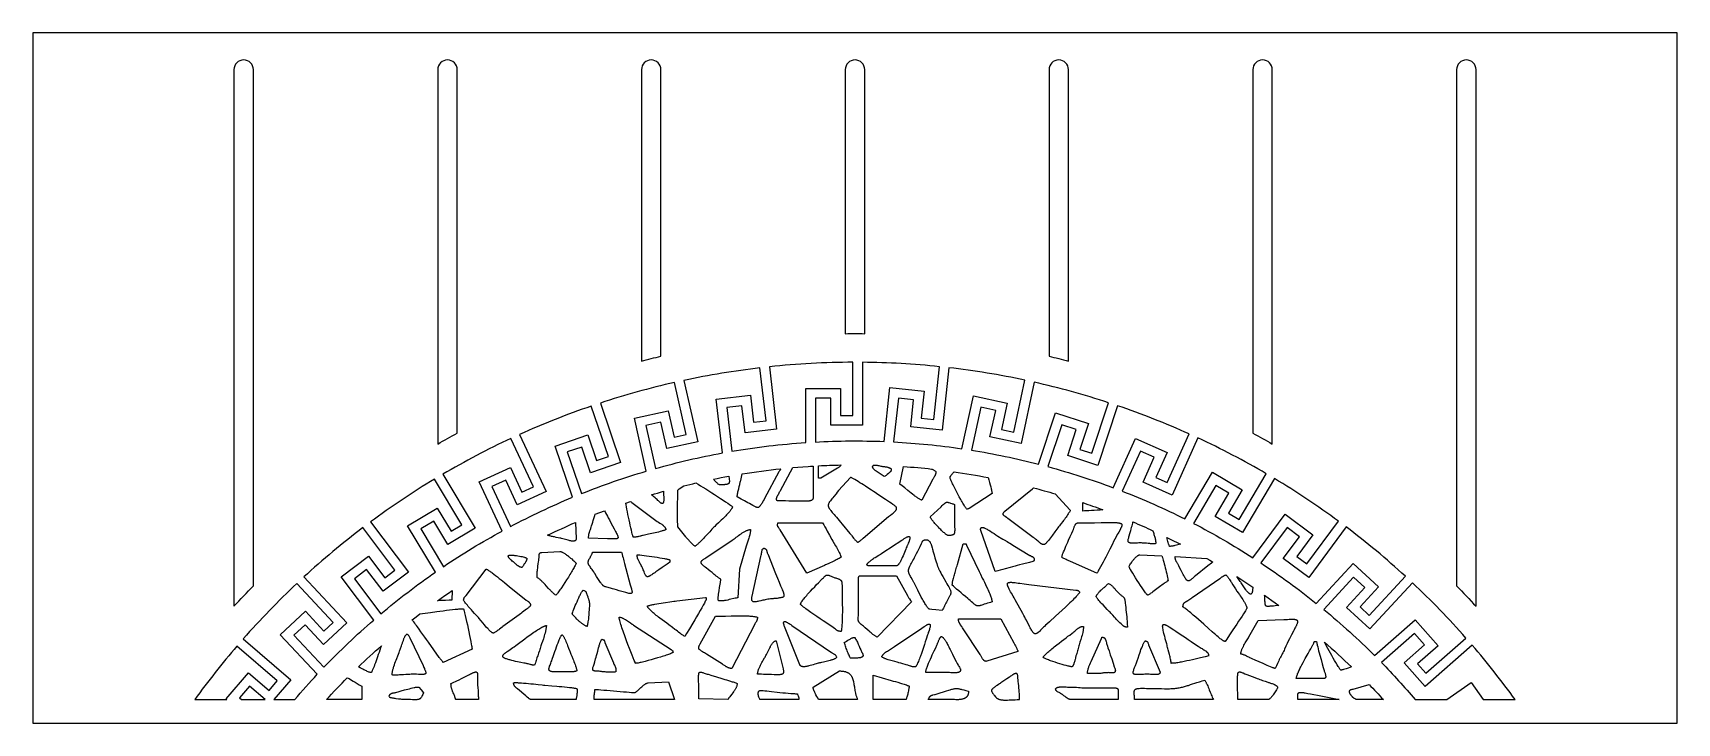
# Model space of a CAD drawing. Header units: millimetres. Extents: x -62 to 1999, y 2324 to 3190.
import ezdxf

# ---------------------------------------------------------------- set-up
doc = ezdxf.new("R2010")
doc.units = ezdxf.units.MM
doc.layers.add('Default_Layer', color=1, linetype='Continuous')

msp = doc.modelspace()

# ---------------------------------------------------------------- linework, layer by layer
at = {"layer": 'Default_Layer'}
for points in [[(-62.3, 2324), (1998.9, 2324), (1998.9, 3189.8), (-62.3, 3189.8)], [(826.9, 2636.6), (832.9, 2637.5), (838.9, 2638.5), (844.9, 2639.3), (850.9, 2640.2), (856.9, 2640.9), (863, 2641.7), (869, 2642.4), (875.1, 2643.1), (874.9, 2642.6), (874.7, 2642.2), (874.5, 2641.8), (874.3, 2641.3), (873.7, 2640.4), (873.4, 2639.8), (873, 2639.2), (854.8, 2605.9), (854.2, 2604.6), (853.3, 2602.9), (852.8, 2602), (852.3, 2601), (851.7, 2600), (851.1, 2599.1), (850.5, 2598.1), (850.2, 2597.7), (849.9, 2597.2), (849.6, 2596.8), (849.3, 2596.4), (849, 2596), (848.6, 2595.7), (848.3, 2595.4), (848, 2595.1), (847.7, 2594.9), (847.3, 2594.6), (847, 2594.5), (846.7, 2594.4), (846.4, 2594.3), (846.2, 2594.3), (846.1, 2594.3), (846, 2594.3), (845.9, 2594.3), (845.6, 2594.4), (845.1, 2594.6), (844.6, 2594.8), (844, 2595), (843.4, 2595.4), (841.8, 2596.1), (840.1, 2597.1), (838.1, 2598.1), (836.1, 2599.3), (833.9, 2600.4), (829.6, 2602.8), (825.7, 2605.1), (820.6, 2608), (820.7, 2609.1), (820.9, 2610.2), (821.1, 2611.4), (821.3, 2612.7), (821.6, 2614), (821.9, 2615.3), (822.2, 2616.7), (822.5, 2618), (823.2, 2620.8), (823.9, 2623.5), (824.5, 2626.1), (824.8, 2627.3), (825.1, 2628.4), (825.6, 2630.4), (826, 2632.5), (826.4, 2634.5)], [(890.2, 2644.5), (896.6, 2645.1), (903, 2645.6), (909.4, 2646), (912.6, 2646.2), (915.8, 2646.4), (915.7, 2642.8), (915.7, 2640.8), (915.7, 2638.6), (915.7, 2618.5), (915.7, 2616.7), (915.7, 2615), (915.8, 2613.5), (915.9, 2612.1), (915.9, 2610.8), (916, 2609.6), (916, 2608.5), (916, 2608), (916, 2607.6), (915.9, 2607.1), (915.9, 2606.7), (915.8, 2606.3), (915.7, 2605.9), (915.6, 2605.6), (915.5, 2605.3), (915.4, 2605), (915.2, 2604.7), (915, 2604.4), (914.8, 2604.2), (914.6, 2603.9), (914.3, 2603.7), (914, 2603.5), (913.6, 2603.4), (913.3, 2603.2), (912.9, 2603.1), (912.4, 2602.9), (911.9, 2602.8), (911.4, 2602.7), (910.8, 2602.6), (910.2, 2602.6), (909.6, 2602.5), (908.9, 2602.4), (908.2, 2602.4), (906.5, 2602.3), (904.7, 2602.3), (902.6, 2602.3), (900.4, 2602.3), (895.1, 2602.4), (888.8, 2602.6), (885.2, 2602.6), (881.3, 2602.7), (877.1, 2602.7), (872.6, 2602.7), (872.3, 2602.7), (872, 2602.7), (871.8, 2602.8), (871.5, 2602.8), (871.3, 2602.9), (871.1, 2602.9), (870.9, 2603), (870.8, 2603.1), (870.6, 2603.2), (870.5, 2603.3), (870.4, 2603.4), (870.2, 2603.5), (870.2, 2603.6), (870.1, 2603.8), (870, 2603.9), (869.9, 2604.1), (869.9, 2604.3), (869.9, 2604.4), (869.8, 2604.6), (869.8, 2604.8), (869.8, 2605.2), (869.9, 2605.6), (870, 2606), (870.1, 2606.5), (870.2, 2607), (870.4, 2607.5), (870.6, 2608), (870.9, 2608.5), (871.1, 2609.1), (871.4, 2609.6), (872, 2610.7), (872.6, 2611.8), (873.2, 2612.9), (873.8, 2614), (874.4, 2615), (874.9, 2615.9)], [(922.6, 2646.8), (926.1, 2647), (929.6, 2647.1), (933, 2647.3), (936.5, 2647.4), (940, 2647.5), (943.5, 2647.6), (947, 2647.7), (950.5, 2647.8), (950.4, 2647.4), (950.2, 2647.1), (950, 2646.7), (949.8, 2646.4), (949.6, 2646.2), (949.4, 2645.9), (949.2, 2645.7), (948.9, 2645.4), (948.6, 2645.2), (948.4, 2645), (947.7, 2644.6), (947.1, 2644.1), (946.3, 2643.6), (925.5, 2631.2), (922.6, 2631.2)], [(991.5, 2647.7), (995.6, 2647.6), (996.2, 2647.4), (996.8, 2647.2), (997.4, 2647.1), (998, 2647), (999.3, 2646.8), (1000.5, 2646.5), (1001.8, 2646.3), (1002.9, 2646.1), (1005.2, 2645.8), (1006.2, 2645.6), (1007.2, 2645.5), (1008.2, 2645.3), (1009.1, 2645.1), (1009.6, 2644.9), (1010, 2644.8), (1010.4, 2644.7), (1010.9, 2644.5), (1011.3, 2644.3), (1011.6, 2644.2), (1012, 2644), (1012.4, 2643.8), (1012.7, 2643.6), (1013.1, 2643.3), (1013.4, 2643.1), (1013.7, 2642.8), (1013.6, 2642.1), (1013.5, 2641.5), (1013.5, 2641), (1013.3, 2640.5), (1013.2, 2640.1), (1013.1, 2639.8), (1012.9, 2639.5), (1012.7, 2639.2), (1012.5, 2639), (1012.2, 2638.8), (1011.9, 2638.6), (1011.6, 2638.3), (1011, 2637.8), (1010.6, 2637.5), (1010.1, 2637.2), (1008.6, 2635.8), (1008.1, 2635.4), (1007.6, 2635), (1007.2, 2634.7), (1006.6, 2634.3), (1005.9, 2633.9), (1004.9, 2633.3), (1003.7, 2634.2), (1002.5, 2635), (1001.2, 2635.8), (999.8, 2636.7), (998.5, 2637.6), (997.2, 2638.4), (996, 2639.3), (994.8, 2640.2), (994.2, 2640.6), (993.7, 2641), (993.2, 2641.4), (992.7, 2641.8), (992.3, 2642.3), (991.9, 2642.7), (991.5, 2643.1), (991.2, 2643.5), (991, 2643.9), (990.7, 2644.3), (990.7, 2644.5), (990.6, 2644.7), (990.5, 2644.9), (990.5, 2645.1), (990.4, 2645.2), (990.4, 2645.4), (990.4, 2645.6), (990.4, 2645.8), (990.5, 2646), (990.5, 2646.2), (990.6, 2646.4), (990.7, 2646.5), (990.9, 2646.9), (991.1, 2647.2), (991.3, 2647.5)], [(1029.2, 2645.9), (1033.6, 2645.6), (1038, 2645.2), (1042.5, 2644.9), (1046.9, 2644.5), (1051.3, 2644.1), (1055.7, 2643.7), (1060, 2643.2), (1064.3, 2642.7), (1065.1, 2642.4), (1065.9, 2642), (1066.6, 2641.6), (1067.3, 2641.2), (1068, 2640.9), (1068.5, 2640.5), (1069.1, 2640), (1069.3, 2639.8), (1069.6, 2639.6), (1069.5, 2638.8), (1069.5, 2638), (1069.4, 2637.3), (1069.2, 2636.6), (1069, 2636), (1068.9, 2635.4), (1068.6, 2634.8), (1068.4, 2634.3), (1068.1, 2633.8), (1067.8, 2633.3), (1067.5, 2632.8), (1067.2, 2632.2), (1066.5, 2631.2), (1066.2, 2630.6), (1065.8, 2630), (1051.9, 2603.8), (1051.7, 2603.8), (1051.4, 2603.9), (1050.8, 2604.2), (1050.1, 2604.5), (1049.4, 2604.8), (1048.7, 2605.3), (1047.9, 2605.8), (1047, 2606.3), (1046.2, 2606.9), (1045.3, 2607.5), (1044.4, 2608.1), (1043.4, 2608.8), (1042.5, 2609.5), (1040.5, 2611.1), (1038.5, 2612.6), (1036.5, 2614.2), (1034.5, 2615.9), (1030.7, 2619), (1028.9, 2620.4), (1027.3, 2621.7), (1025.8, 2622.9), (1025.1, 2623.4), (1024.5, 2623.8)], [(1092.5, 2639.2), (1097.8, 2638.4), (1103.2, 2637.6), (1108.5, 2636.8), (1113.9, 2635.9), (1119.2, 2635), (1124.5, 2634), (1129.9, 2633.1), (1135.2, 2632), (1136.1, 2629.1), (1136.9, 2626), (1137.7, 2623.1), (1138.5, 2620.3), (1139.1, 2617.7), (1139.4, 2616.5), (1139.6, 2615.4), (1139.8, 2614.4), (1140, 2613.6), (1140.1, 2612.8), (1140.1, 2612.2), (1111.5, 2593.4), (1111.2, 2593.2), (1110.7, 2593), (1109.9, 2592.6), (1108.8, 2592.2), (1108.6, 2592.3), (1108.5, 2592.5), (1108.2, 2592.7), (1108, 2592.9), (1107.5, 2593.6), (1107, 2594.4), (1106.3, 2595.3), (1105.7, 2596.3), (1105, 2597.5), (1104.2, 2598.7), (1103.4, 2600.1), (1102.6, 2601.5), (1101.7, 2603), (1100.8, 2604.6), (1099, 2607.9), (1097.2, 2611.3), (1095.4, 2614.7), (1093.7, 2618), (1092.1, 2621.3), (1091.3, 2622.8), (1090.6, 2624.2), (1090, 2625.6), (1089.4, 2626.9), (1088.8, 2628.1), (1088.4, 2629.2), (1088, 2630.2), (1087.6, 2631), (1087.4, 2631.7), (1087.3, 2632), (1087.3, 2632.2), (1088, 2633.3), (1088.6, 2634.4), (1089.3, 2635.3), (1089.9, 2636.2), (1090.6, 2637), (1091.2, 2637.8), (1091.8, 2638.5)], [(753.6, 2621.5), (757.4, 2622.5), (761.2, 2623.4), (765.1, 2624.3), (768.9, 2625.2), (771.5, 2623.6), (774.5, 2621.8), (777.7, 2619.8), (781.2, 2617.7), (784.9, 2615.4), (788.6, 2613), (792.3, 2610.6), (796, 2608.3), (799.6, 2605.9), (802.9, 2603.7), (806, 2601.7), (808.7, 2599.8), (811, 2598.2), (812, 2597.5), (812.8, 2596.9), (813.5, 2596.4), (814.1, 2595.9), (814.5, 2595.6), (814.6, 2595.4), (814.7, 2595.3), (814.6, 2595), (814.5, 2594.7), (814.4, 2594.4), (814.2, 2594.1), (814.1, 2593.8), (813.9, 2593.4), (813.5, 2592.7), (813, 2592), (812.4, 2591.2), (811.8, 2590.4), (811.2, 2589.5), (810.5, 2588.7), (809.7, 2587.8), (808.9, 2586.9), (808.1, 2586), (807.2, 2585.1), (806.3, 2584.2), (804.5, 2582.3), (802.6, 2580.4), (800.7, 2578.6), (798.9, 2576.8), (797.1, 2575.1), (793.9, 2572.1), (792.5, 2570.8), (791.4, 2569.7), (790.2, 2568.5), (788.9, 2567.2), (787.5, 2565.7), (786.1, 2564.1), (783, 2560.8), (781.4, 2559.1), (779.8, 2557.3), (778.2, 2555.6), (776.6, 2553.9), (775, 2552.3), (773.4, 2550.7), (772.7, 2550), (771.9, 2549.3), (771.1, 2548.6), (770.4, 2547.9), (769.7, 2547.3), (769, 2546.7), (768.3, 2546.2), (767.7, 2545.7), (767.1, 2546.2), (766.4, 2546.7), (765.7, 2547.3), (764.9, 2548), (764.2, 2548.8), (763.4, 2549.6), (762.6, 2550.4), (761.8, 2551.2), (761, 2552.1), (760.2, 2552.9), (759.4, 2553.8), (758.7, 2554.6), (758, 2555.5), (757.3, 2556.2), (756.7, 2557), (756.2, 2557.6), (746.3, 2570.2), (746.3, 2570.4), (746.3, 2570.7), (746.2, 2571.3), (746.1, 2572.1), (746, 2573.1), (746, 2574.2), (745.9, 2575.4), (745.9, 2578.2), (745.8, 2581.3), (745.8, 2584.8), (745.8, 2588.4), (745.8, 2592.2), (745.9, 2599.7), (746, 2606.8), (746.1, 2612.5), (746.1, 2616.4), (747.1, 2617.1), (748, 2617.7), (749.9, 2619), (751.7, 2620.2)], [(790.8, 2630), (795.6, 2630.9), (800.5, 2631.9), (805.3, 2632.8), (810.2, 2633.7), (810.8, 2627), (810.8, 2626.6), (810.7, 2626.3), (810.7, 2626), (810.7, 2625.8), (810.6, 2625.5), (810.5, 2625.3), (810.4, 2625.1), (810.3, 2624.9), (810.2, 2624.7), (810, 2624.6), (809.9, 2624.4), (809.7, 2624.3), (809.6, 2624.2), (809.4, 2624.1), (809.2, 2624), (809, 2623.9), (808.5, 2623.7), (808.1, 2623.6), (807.5, 2623.5), (807, 2623.4), (805.8, 2623.3), (805.2, 2623.2), (804.5, 2623.1), (803.4, 2622.9), (802.4, 2622.8), (801.8, 2622.7), (801.4, 2622.7), (800.9, 2622.7), (800.4, 2622.7), (800, 2622.7), (799.5, 2622.7), (799.1, 2622.8), (798.6, 2622.9), (798.2, 2623), (797.8, 2623.2), (797.4, 2623.4), (796.9, 2623.6), (796.7, 2623.7), (796.5, 2623.9), (796.3, 2624.2), (795.9, 2624.5), (795.3, 2625.2), (794.5, 2626), (793, 2627.6), (791.9, 2628.8), (791.3, 2629.4)], [(971.6, 2551), (972.1, 2551.1), (972.6, 2551.3), (973, 2551.6), (973.5, 2551.8), (974, 2552.1), (974.4, 2552.4), (974.9, 2552.7), (975.3, 2553), (976.1, 2553.7), (977, 2554.5), (977.8, 2555.2), (978.7, 2555.9), (1010.4, 2583), (1011.6, 2584), (1012.8, 2584.9), (1015, 2586.7), (1016, 2587.5), (1016.9, 2588.2), (1017.7, 2589), (1018.1, 2589.3), (1018.5, 2589.7), (1018.8, 2590), (1019.1, 2590.4), (1019.4, 2590.7), (1019.6, 2591.1), (1019.9, 2591.4), (1020, 2591.7), (1020.2, 2592.1), (1020.3, 2592.4), (1020.4, 2592.8), (1020.4, 2593.1), (1020.4, 2593.5), (1020.4, 2593.8), (1020.3, 2594.2), (1020.2, 2594.5), (1020, 2594.9), (1019.8, 2595.3), (1019.7, 2595.4), (1019.4, 2595.6), (1018.5, 2596.3), (1017.2, 2597.2), (1015.5, 2598.4), (1013.6, 2599.7), (1011.4, 2601.2), (1006.6, 2604.4), (997.1, 2610.7), (993.5, 2613.1), (991.3, 2614.5), (989, 2616.1), (985.5, 2618.4), (981.3, 2621.2), (979, 2622.7), (976.7, 2624.2), (974.4, 2625.6), (972.2, 2627), (970.1, 2628.3), (968.1, 2629.5), (966.4, 2630.5), (965.6, 2630.9), (964.8, 2631.3), (964.2, 2631.6), (963.6, 2631.9), (963.1, 2632.1), (962.7, 2632.2), (947.8, 2615.6), (946.1, 2613.5), (944.5, 2611.6), (941.6, 2608.2), (940.4, 2606.7), (939.3, 2605.4), (938.3, 2604.1), (937.4, 2603), (937, 2602.5), (936.6, 2602), (936.3, 2601.5), (936, 2601), (935.7, 2600.5), (935.5, 2600.1), (935.3, 2599.7), (935.1, 2599.2), (935, 2598.8), (934.9, 2598.4), (934.8, 2598), (934.7, 2597.6), (934.7, 2597.2), (934.7, 2596.9), (934.7, 2596.5), (934.8, 2596.1), (934.9, 2595.7), (935, 2595.3), (935.1, 2594.9), (935.3, 2594.5), (935.5, 2594.1), (935.8, 2593.6), (936, 2593.2), (936.3, 2592.7), (936.7, 2592.3), (937, 2591.8), (937.4, 2591.3), (937.8, 2590.7), (938.8, 2589.6), (939.8, 2588.4), (942.2, 2585.6), (943.6, 2584), (945.1, 2582.2), (946.7, 2580.3), (948.5, 2578.2), (950.3, 2575.9), (952.3, 2573.5), (962, 2561.8), (962.7, 2561), (963.3, 2560.3), (963.9, 2559.6), (964.4, 2558.8), (965.5, 2557.4), (966.5, 2556.1), (967, 2555.4), (967.5, 2554.8), (968.1, 2554.1), (968.7, 2553.5), (969.3, 2552.9), (970, 2552.2), (970.4, 2551.9), (970.7, 2551.6), (971.1, 2551.3)], [(1192.2, 2619.1), (1195.6, 2618.2), (1198.9, 2617.3), (1202.3, 2616.4), (1205.6, 2615.5), (1209, 2614.5), (1212.4, 2613.6), (1215.7, 2612.6), (1219.1, 2611.6), (1238.2, 2591), (1237.8, 2590.3), (1237.4, 2589.5), (1237, 2588.8), (1236.6, 2588.1), (1236.1, 2587.3), (1235.7, 2586.6), (1234.8, 2585.2), (1233.8, 2583.8), (1232.8, 2582.4), (1231.8, 2581), (1230.8, 2579.6), (1229.7, 2578.3), (1228.7, 2576.9), (1226.6, 2574.2), (1225.5, 2572.9), (1224.5, 2571.6), (1223.5, 2570.3), (1222.5, 2568.9), (1218.9, 2564), (1215.9, 2559.8), (1214.5, 2557.9), (1213.3, 2556.3), (1212.2, 2554.8), (1211.2, 2553.4), (1210.2, 2552.3), (1209.3, 2551.2), (1208.9, 2550.8), (1208.5, 2550.4), (1208.2, 2550), (1207.8, 2549.6), (1207.4, 2549.3), (1207.1, 2549), (1206.8, 2548.8), (1206.5, 2548.6), (1206.1, 2548.4), (1205.8, 2548.2), (1205.5, 2548.1), (1205.2, 2548), (1204.9, 2548), (1204.6, 2547.9), (1204.4, 2547.9), (1204.1, 2547.9), (1203.8, 2548), (1203.5, 2548.1), (1203.2, 2548.1), (1202.9, 2548.3), (1202.6, 2548.4), (1202.3, 2548.6), (1202, 2548.8), (1201.6, 2549), (1201, 2549.5), (1200.2, 2550), (1199.5, 2550.7), (1198.6, 2551.4), (1196.7, 2553), (1195.6, 2553.9), (1194.5, 2554.9), (1193.2, 2555.9), (1191.8, 2556.9), (1159.9, 2580.7), (1159.1, 2581.4), (1158.2, 2582), (1156.7, 2583), (1156, 2583.5), (1155.4, 2584), (1155.1, 2584.2), (1154.9, 2584.5), (1154.7, 2584.7), (1154.5, 2584.9), (1154.3, 2585.2), (1154.2, 2585.4), (1154.1, 2585.7), (1154, 2585.9), (1153.9, 2586.2), (1153.9, 2586.4), (1154, 2586.7), (1154, 2587), (1154.1, 2587.3), (1154.3, 2587.6), (1154.4, 2587.9), (1154.7, 2588.3), (1154.9, 2588.7), (1155.2, 2589), (1155.6, 2589.4), (1156, 2589.9), (1190.7, 2617.9)], [(680.9, 2600), (686.9, 2602), (687.6, 2601.4), (688.4, 2600.7), (720.4, 2577.1), (721.1, 2576.6), (721.9, 2576.1), (723.5, 2575), (724.3, 2574.5), (725.2, 2573.9), (726, 2573.4), (726.8, 2572.7), (727.6, 2572.1), (728, 2571.8), (728.3, 2571.5), (728.7, 2571.1), (729, 2570.8), (729.4, 2570.4), (729.7, 2570.1), (730, 2569.7), (730.2, 2569.3), (730.5, 2568.9), (730.7, 2568.5), (730.9, 2568.1), (731.1, 2567.7), (731.2, 2567.2), (731.4, 2566.8), (730.9, 2566.5), (730.3, 2566.3), (729.7, 2566), (729, 2565.8), (728.3, 2565.5), (727.5, 2565.2), (726.7, 2565), (725.8, 2564.7), (724, 2564.2), (722, 2563.7), (720, 2563.2), (717.9, 2562.7), (715.8, 2562.2), (713.6, 2561.8), (709.6, 2560.9), (705.9, 2560.2), (702.9, 2559.5), (701.7, 2559.3), (700.8, 2559), (699.9, 2558.8), (699.2, 2558.6), (697.9, 2558.2), (697.3, 2558), (696.7, 2557.9), (696.1, 2557.8), (695.5, 2557.6), (694.9, 2557.5), (694.2, 2557.5), (693.4, 2557.4), (692.5, 2557.3), (691.4, 2557.3), (690.2, 2557.3), (690.1, 2557.6), (690, 2558.1), (689.8, 2558.7), (689.6, 2559.4), (689.1, 2561.2), (688.6, 2563.4), (688, 2566), (687.3, 2568.9), (686.6, 2572.1), (685.8, 2575.4), (685.1, 2578.8), (684.4, 2582.3), (683.7, 2585.7), (683, 2589), (682.3, 2592.2), (681.8, 2595.1), (681.3, 2597.7)], [(713.3, 2610.4), (717, 2611.5), (720.8, 2612.6), (724.6, 2613.7), (728.4, 2614.8), (728.4, 2614.3), (728.4, 2613.4), (728.4, 2612.5), (728.4, 2610.7), (728.5, 2607.2), (728.5, 2605.6), (728.5, 2604.8), (728.5, 2604.1), (728.5, 2603.4), (728.5, 2602.8), (728.4, 2602.2), (728.3, 2601.6), (728.2, 2601.1), (728.1, 2600.7), (728, 2600.5), (727.9, 2600.3), (727.9, 2600.1), (727.8, 2600), (727.7, 2599.9), (727.5, 2599.7), (727.4, 2599.6), (727.3, 2599.6), (727.2, 2599.5), (727, 2599.4), (726.8, 2599.4), (726.7, 2599.4), (726.5, 2599.4), (726.3, 2599.5), (726.1, 2599.5), (725.9, 2599.6), (725.7, 2599.7), (725.4, 2599.8), (725.2, 2600), (724.9, 2600.1), (724.6, 2600.3), (724.3, 2600.5), (723.7, 2601), (723.1, 2601.6), (722.3, 2602.3), (721.8, 2602.9), (721.3, 2603.4), (720.1, 2604.4), (719, 2605.4), (717.8, 2606.4), (715.5, 2608.4), (714.4, 2609.4)], [(1093.1, 2598.4), (1093.1, 2587.9), (1093.1, 2577.3), (1093.1, 2575.9), (1093.1, 2574.5), (1093.2, 2572), (1093.2, 2569.7), (1093.3, 2567.8), (1093.3, 2566.9), (1093.3, 2566.1), (1093.3, 2565.3), (1093.2, 2564.6), (1093.2, 2564), (1093.1, 2563.4), (1093, 2562.9), (1092.9, 2562.4), (1092.8, 2562.1), (1092.8, 2561.9), (1092.7, 2561.7), (1092.6, 2561.5), (1092.5, 2561.3), (1092.4, 2561.2), (1092.2, 2561), (1092.1, 2560.9), (1092, 2560.7), (1091.8, 2560.6), (1091.7, 2560.5), (1091.5, 2560.3), (1091.3, 2560.2), (1091.1, 2560.1), (1090.9, 2560), (1090.7, 2560), (1090.2, 2559.8), (1089.7, 2559.7), (1089.1, 2559.6), (1088.5, 2559.5), (1087.8, 2559.5), (1087, 2559.4), (1086.2, 2559.4), (1085.3, 2559.4), (1085.1, 2559.4), (1084.9, 2559.5), (1084.6, 2559.5), (1084.4, 2559.6), (1084.1, 2559.8), (1083.8, 2559.9), (1083.5, 2560.1), (1083.2, 2560.3), (1082.6, 2560.7), (1081.8, 2561.2), (1081.1, 2561.8), (1080.3, 2562.5), (1079.4, 2563.3), (1078.5, 2564), (1077.6, 2564.9), (1076.7, 2565.8), (1075.8, 2566.7), (1074.8, 2567.6), (1073.9, 2568.6), (1072.9, 2569.6), (1072, 2570.6), (1071.1, 2571.6), (1070.1, 2572.6), (1069.3, 2573.6), (1068.4, 2574.6), (1067.6, 2575.6), (1066.8, 2576.5), (1066.1, 2577.4), (1065.5, 2578.3), (1064.8, 2579.1), (1064.3, 2579.9), (1063.8, 2580.6), (1063.4, 2581.2), (1063.1, 2581.7), (1063, 2582), (1062.9, 2582.2), (1062.8, 2582.4), (1062.7, 2582.6), (1076.2, 2595.5), (1077.7, 2596.9), (1078.9, 2598.1), (1080, 2599.1), (1080.4, 2599.5), (1080.9, 2599.8), (1081.3, 2600.1), (1081.6, 2600.4), (1082, 2600.6), (1082.3, 2600.8), (1082.7, 2600.9), (1083, 2601), (1083.3, 2601.1), (1083.7, 2601.1), (1084, 2601.1), (1084.4, 2601.1), (1084.7, 2601), (1085.1, 2600.9), (1085.5, 2600.8), (1086, 2600.7), (1087, 2600.3), (1088.1, 2599.9), (1089.5, 2599.5), (1090.3, 2599.2), (1091.2, 2599), (1092.1, 2598.7)], [(1253.7, 2600.6), (1256.8, 2599.5), (1260, 2598.4), (1263.1, 2597.3), (1266.2, 2596.2), (1269.4, 2595.1), (1272.5, 2593.9), (1275.7, 2592.8), (1278.8, 2591.6), (1277.2, 2591.4), (1275.5, 2591.3), (1273.7, 2591.1), (1271.9, 2591), (1268.3, 2590.7), (1264.8, 2590.5), (1261.4, 2590.3), (1258.4, 2590.2), (1255.9, 2590.1), (1253.9, 2590), (1253.9, 2591.1), (1253.9, 2592.2), (1253.8, 2594.8), (1253.7, 2597.6)], [(642.6, 2585.9), (648.5, 2588.2), (654.4, 2590.4), (655, 2589.2), (655.7, 2587.9), (656.9, 2585.5), (658, 2583.4), (658.4, 2582.4), (658.9, 2581.6), (660.4, 2578.8), (661.8, 2576.2), (664.3, 2571.6), (666.4, 2567.7), (667.3, 2566), (668.2, 2564.4), (668.9, 2563), (669.5, 2561.8), (670, 2560.6), (670.5, 2559.6), (670.6, 2559.2), (670.8, 2558.8), (670.9, 2558.4), (671, 2558), (671.1, 2557.7), (671.2, 2557.3), (671.2, 2557.1), (671.2, 2556.8), (671.2, 2556.5), (671.1, 2556.3), (671, 2556.1), (670.9, 2555.9), (670.8, 2555.8), (670.7, 2555.6), (670.5, 2555.5), (670.3, 2555.4), (670.1, 2555.3), (669.8, 2555.2), (669.6, 2555.1), (669.3, 2555.1), (668.9, 2555), (668.6, 2555), (667.8, 2555), (666.9, 2555), (665.9, 2555), (663.7, 2555.1), (661, 2555.1), (659.5, 2555.2), (657.9, 2555.2), (634.4, 2556.2), (634.4, 2557.2), (634.4, 2558.1), (634.5, 2559), (634.6, 2559.8), (634.7, 2560.5), (634.8, 2561.3), (634.9, 2562), (635.1, 2562.6), (635.3, 2563.3), (635.5, 2564), (635.7, 2564.6), (635.9, 2565.3), (636.5, 2566.7), (637, 2568.1), (637.3, 2568.9), (637.5, 2569.7), (638.1, 2571.5), (638.8, 2573.6), (639.5, 2575.9), (640.2, 2578.3), (641, 2580.8), (641.8, 2583.3), (642.2, 2584.6)], [(583, 2559.8), (587.3, 2561.8), (591.7, 2563.9), (596, 2565.9), (600.4, 2567.9), (604.8, 2569.9), (609.1, 2571.9), (613.5, 2573.8), (617.9, 2575.7), (618.6, 2555.2), (618.6, 2554.9), (618.6, 2554.7), (618.6, 2554.4), (618.5, 2554.2), (618.5, 2554), (618.4, 2553.8), (618.3, 2553.6), (618.2, 2553.5), (618.1, 2553.3), (618, 2553.2), (617.9, 2553), (617.7, 2552.9), (617.6, 2552.8), (617.4, 2552.7), (617.2, 2552.6), (617, 2552.5), (616.8, 2552.5), (616.6, 2552.4), (616.2, 2552.3), (615.7, 2552.2), (615.2, 2552.2), (614.7, 2552.2), (614.1, 2552.3), (613.5, 2552.3), (612.8, 2552.4), (612.2, 2552.5), (611.5, 2552.7), (610.8, 2552.8), (610.1, 2553), (608.6, 2553.4), (607, 2553.8), (603.7, 2554.7), (602.1, 2555.2), (600.4, 2555.6), (599.4, 2555.9), (598.3, 2556.1), (596, 2556.6), (593.7, 2557), (591.4, 2557.5), (590.3, 2557.7), (589.1, 2558), (588, 2558.2), (587, 2558.5), (585.9, 2558.8), (584.9, 2559.1), (583.9, 2559.4)], [(800, 2504.5), (799.3, 2504.9), (798.6, 2505.4), (797.8, 2505.9), (797.1, 2506.4), (796.5, 2506.9), (795.8, 2507.4), (795.1, 2507.9), (794.4, 2508.4), (793.1, 2509.5), (791.8, 2510.6), (790.5, 2511.7), (789.1, 2512.8), (786.6, 2514.8), (784.3, 2516.6), (782.2, 2518.2), (780.4, 2519.7), (779.6, 2520.3), (778.9, 2520.9), (778.2, 2521.5), (777.6, 2522), (777.1, 2522.6), (776.6, 2523.1), (776.2, 2523.5), (776.1, 2523.8), (775.9, 2524), (775.8, 2524.2), (775.7, 2524.4), (775.6, 2524.6), (775.5, 2524.9), (775.4, 2525.1), (775.4, 2525.3), (775.4, 2525.5), (775.4, 2525.7), (775.4, 2525.9), (775.4, 2526.1), (775.5, 2526.3), (775.5, 2526.5), (775.6, 2526.7), (775.7, 2526.9), (775.9, 2527.1), (776, 2527.3), (776.2, 2527.5), (776.4, 2527.8), (776.6, 2528), (776.8, 2528.2), (777.3, 2528.6), (777.9, 2529.1), (778.6, 2529.6), (779.3, 2530.1), (780.2, 2530.6), (781.1, 2531.2), (814.3, 2553.5), (815.4, 2554.3), (816.7, 2555.1), (818, 2556.1), (819.4, 2557.1), (820.8, 2558.2), (822.3, 2559.3), (823.8, 2560.4), (825.4, 2561.5), (826.2, 2562), (826.9, 2562.5), (827.7, 2563), (828.5, 2563.5), (829.3, 2563.9), (830.1, 2564.4), (830.8, 2564.8), (831.6, 2565.2), (832.4, 2565.5), (833.1, 2565.8), (833.8, 2566.1), (834.5, 2566.3), (835.2, 2566.5), (835.9, 2566.6), (836.3, 2566.7), (836.6, 2566.7), (836.9, 2566.7), (837.2, 2566.8), (837.2, 2566.2), (837.2, 2565.6), (837.2, 2564.9), (837.1, 2564.3), (837, 2563.7), (836.9, 2563), (836.8, 2562.3), (836.7, 2561.7), (836.5, 2561), (836.4, 2560.3), (836, 2559), (835.7, 2557.6), (835.3, 2556.2), (834.9, 2554.8), (834.4, 2553.5), (833.5, 2550.9), (832.7, 2548.4), (832.3, 2547.2), (832, 2546.1), (823.5, 2517.2), (821.6, 2481.3), (821.1, 2481.2), (820.6, 2481.2), (819.4, 2480.9), (817.9, 2480.6), (816.3, 2480.2), (812.6, 2479.3), (810.7, 2478.9), (808.7, 2478.4), (806.7, 2478), (805.7, 2477.9), (804.8, 2477.7), (803.9, 2477.6), (803, 2477.4), (802.2, 2477.3), (801.3, 2477.3), (800.6, 2477.2), (799.9, 2477.2), (799.2, 2477.2), (798.6, 2477.3), (798.4, 2477.3), (798.1, 2477.4), (797.9, 2477.4), (797.7, 2477.5), (797.5, 2477.6), (797.3, 2477.7), (797.2, 2477.8), (797, 2477.9), (797, 2478), (796.9, 2478.2), (796.8, 2478.3), (796.8, 2478.5), (796.8, 2478.7), (796.7, 2478.9), (796.7, 2479.4), (796.7, 2480), (796.7, 2480.6), (796.7, 2481.3), (796.8, 2482.1), (796.9, 2482.9), (797, 2483.8), (797.2, 2485.7), (797.5, 2487.8), (797.9, 2489.9), (798.6, 2494.2), (799, 2496.3), (799.3, 2498.4), (799.6, 2500.2), (799.8, 2501.9), (799.9, 2502.7), (800, 2503.4), (800, 2504)], [(907.9, 2511.9), (874.3, 2566.6), (873.8, 2567.4), (873.4, 2568), (872.6, 2569.1), (872.3, 2569.6), (872, 2570), (871.7, 2570.4), (871.5, 2570.7), (871.5, 2570.9), (871.4, 2571.1), (871.3, 2571.3), (871.3, 2571.5), (871.3, 2571.7), (871.2, 2572), (871.2, 2572.2), (871.2, 2572.5), (871.3, 2573), (871.3, 2573.6), (871.4, 2574.4), (871.6, 2575.2), (927.4, 2575.2), (929, 2572.6), (930.5, 2570.1), (932, 2567.5), (933.4, 2564.9), (936.4, 2559.7), (939.4, 2554.3), (940.6, 2552.1), (942.2, 2549.4), (944, 2546.3), (944.9, 2544.7), (945.8, 2543), (946.7, 2541.4), (947.6, 2539.7), (948.4, 2538.2), (949.1, 2536.7), (949.8, 2535.3), (950, 2534.6), (950.3, 2534), (950.5, 2533.4), (950.7, 2532.9), (950.8, 2532.4), (951, 2532), (949.7, 2531.3), (948.4, 2530.6), (947.2, 2529.9), (945.9, 2529.3), (944.6, 2528.7), (943.3, 2528), (940.7, 2526.8), (935.4, 2524.4), (932.7, 2523.1), (931.4, 2522.4), (930, 2521.8)], [(1020.6, 2521.4), (986.3, 2521.4), (985.7, 2521.4), (985.3, 2521.5), (984.9, 2521.5), (984.5, 2521.6), (984.2, 2521.7), (983.9, 2521.8), (983.7, 2521.9), (983.6, 2522.1), (983.5, 2522.1), (983.4, 2522.2), (983.4, 2522.3), (983.3, 2522.4), (983.3, 2522.5), (983.3, 2522.6), (983.3, 2522.8), (983.3, 2523), (983.4, 2523.3), (983.5, 2523.5), (983.7, 2523.8), (983.9, 2524.1), (984.1, 2524.3), (984.3, 2524.6), (984.6, 2524.9), (984.9, 2525.3), (985.2, 2525.6), (985.9, 2526.2), (986.7, 2526.9), (987.5, 2527.6), (988.4, 2528.3), (989.4, 2529), (990.4, 2529.7), (991.4, 2530.5), (992.4, 2531.2), (993.5, 2531.8), (995.5, 2533.1), (997.3, 2534.3), (998.9, 2535.3), (1000.2, 2536.1), (1001.4, 2536.7), (1007, 2540.4), (1012.4, 2544), (1017.8, 2547.5), (1023.3, 2551.1), (1025.1, 2552.3), (1026.8, 2553.4), (1028.5, 2554.5), (1030.1, 2555.6), (1030.9, 2556.1), (1031.6, 2556.5), (1032.4, 2556.9), (1033, 2557.2), (1033.7, 2557.5), (1034.3, 2557.8), (1034.5, 2557.9), (1034.8, 2558), (1035.1, 2558), (1035.3, 2558.1), (1035.5, 2558.1), (1035.7, 2558.1), (1035.9, 2558.1), (1036.1, 2558.1), (1036.3, 2558), (1036.5, 2557.9), (1036.6, 2557.8), (1036.7, 2557.7), (1036.8, 2557.6), (1036.9, 2557.4), (1037, 2557.2), (1037.1, 2557), (1037.1, 2556.8), (1037.1, 2556.5), (1037.1, 2556.2), (1037.1, 2555.9), (1037, 2555.5), (1037, 2555.2), (1036.9, 2554.8), (1036.8, 2554.3), (1036.6, 2553.8), (1036.5, 2553.3), (1036.3, 2552.8), (1036.1, 2552.2), (1035.6, 2551), (1035.1, 2549.6), (1034.4, 2548.1), (1033.6, 2546.4), (1033.4, 2545.8), (1033.1, 2545.2), (1032.5, 2543.7), (1031.8, 2542), (1031, 2540.1), (1030.2, 2538.1), (1029.3, 2536), (1028.5, 2533.9), (1027.6, 2531.8), (1027.1, 2530.7), (1026.6, 2529.7), (1026.2, 2528.8), (1025.7, 2527.8), (1025.2, 2526.9), (1024.8, 2526.1), (1024.3, 2525.3), (1023.9, 2524.5), (1023.4, 2523.8), (1023, 2523.2), (1022.6, 2522.7), (1022.4, 2522.5), (1022.1, 2522.3), (1021.9, 2522.1), (1021.7, 2521.9), (1021.5, 2521.7), (1021.3, 2521.6), (1021.1, 2521.5), (1020.9, 2521.5), (1020.8, 2521.4)], [(1193.1, 2527.8), (1192.7, 2527.6), (1192.2, 2527.3), (1191.7, 2527.1), (1191.1, 2526.9), (1189.9, 2526.5), (1188.4, 2526), (1186.9, 2525.6), (1185.2, 2525.1), (1183.5, 2524.6), (1181.7, 2524.2), (1178.1, 2523.3), (1174.7, 2522.4), (1171.5, 2521.6), (1170.2, 2521.3), (1169, 2521), (1165.7, 2520.1), (1162.6, 2519.2), (1156.5, 2517.4), (1153.4, 2516.6), (1150.4, 2515.7), (1147.3, 2514.9), (1144.1, 2514), (1126, 2565.5), (1125.9, 2566), (1125.8, 2566.4), (1125.8, 2566.8), (1125.8, 2567.2), (1125.8, 2567.6), (1125.9, 2567.9), (1125.9, 2568.2), (1126, 2568.4), (1126.1, 2568.7), (1126.3, 2568.9), (1126.4, 2569), (1126.6, 2569.2), (1126.8, 2569.3), (1127.1, 2569.4), (1127.3, 2569.4), (1127.6, 2569.5), (1127.8, 2569.5), (1128.1, 2569.5), (1128.5, 2569.4), (1128.8, 2569.4), (1129.1, 2569.3), (1129.5, 2569.2), (1129.9, 2569.1), (1130.3, 2568.9), (1130.7, 2568.8), (1131.1, 2568.6), (1132, 2568.2), (1132.9, 2567.7), (1133.9, 2567.2), (1134.9, 2566.6), (1136, 2566), (1137.1, 2565.3), (1138.2, 2564.6), (1140.4, 2563.2), (1142.7, 2561.7), (1145, 2560.1), (1147.3, 2558.6), (1149.5, 2557.2), (1150.6, 2556.5), (1151.6, 2555.9), (1153.5, 2554.8), (1155.4, 2553.7), (1159, 2551.7), (1160.7, 2550.6), (1162.5, 2549.6), (1164.4, 2548.5), (1166.2, 2547.3), (1187.6, 2534.4), (1188.2, 2534.1), (1188.9, 2533.8), (1190, 2533.2), (1190.4, 2533), (1190.9, 2532.8), (1191.3, 2532.5), (1191.4, 2532.3), (1191.6, 2532.2), (1191.8, 2532), (1191.9, 2531.9), (1192, 2531.7), (1192.2, 2531.5), (1192.3, 2531.3), (1192.4, 2531.1), (1192.5, 2530.8), (1192.6, 2530.6), (1192.7, 2530.3), (1192.8, 2530), (1192.8, 2529.7), (1192.9, 2529.4), (1193, 2528.6)], [(1227.4, 2532), (1227.6, 2532.6), (1227.8, 2533.3), (1228, 2534.1), (1228.3, 2534.9), (1228.6, 2535.8), (1229, 2536.8), (1229.4, 2537.8), (1229.8, 2538.8), (1230.7, 2541.1), (1231.7, 2543.4), (1232.7, 2545.9), (1233.8, 2548.4), (1234.9, 2550.9), (1236, 2553.3), (1238.2, 2558), (1240.1, 2562.2), (1241.5, 2565.4), (1241.8, 2566.1), (1242.1, 2566.8), (1242.6, 2568.4), (1242.9, 2569.3), (1243.2, 2570.1), (1243.5, 2570.9), (1243.9, 2571.7), (1244, 2572), (1244.2, 2572.4), (1244.4, 2572.7), (1244.6, 2573.1), (1244.8, 2573.4), (1245, 2573.7), (1245.3, 2573.9), (1245.5, 2574.2), (1245.8, 2574.4), (1246.1, 2574.6), (1246.3, 2574.8), (1246.6, 2574.9), (1247, 2575.1), (1247.3, 2575.1), (1247.6, 2575.2), (1248, 2575.2), (1253.7, 2575.2), (1259, 2575.3), (1264, 2575.3), (1268.6, 2575.4), (1276.8, 2575.5), (1283.6, 2575.6), (1286.6, 2575.6), (1289.3, 2575.6), (1291.7, 2575.6), (1293.9, 2575.6), (1294.8, 2575.5), (1295.7, 2575.5), (1296.6, 2575.5), (1297.4, 2575.4), (1298.1, 2575.3), (1298.8, 2575.2), (1299.4, 2575.1), (1299.9, 2575), (1300.5, 2574.9), (1300.9, 2574.7), (1301.3, 2574.6), (1301.7, 2574.4), (1302, 2574.2), (1302.2, 2574), (1302.3, 2573.9), (1302.4, 2573.8), (1302.5, 2573.6), (1302.6, 2573.5), (1302.7, 2573.4), (1302.7, 2573.3), (1302.8, 2573.1), (1302.8, 2573), (1302.9, 2572.7), (1302.9, 2572.3), (1302.8, 2572), (1302.8, 2571.6), (1302.7, 2571.2), (1302.5, 2570.8), (1302.4, 2570.4), (1302.2, 2569.9), (1302, 2569.4), (1301.7, 2568.9), (1301.1, 2567.8), (1300.5, 2566.6), (1298.9, 2563.7), (1298, 2562.2), (1297, 2560.4), (1295.6, 2557.7), (1294.1, 2554.8), (1292.5, 2551.8), (1290.9, 2548.6), (1287.7, 2542.2), (1284.3, 2535.6), (1282.6, 2532.3), (1281, 2529.1), (1279.3, 2525.9), (1277.7, 2522.8), (1276.1, 2519.9), (1274.5, 2517), (1273.7, 2515.7), (1273, 2514.4), (1272.2, 2513.1), (1271.5, 2511.9), (1238.4, 2526.8), (1235.7, 2528), (1234.3, 2528.6), (1232.8, 2529.3), (1231.4, 2530), (1230, 2530.6), (1228.6, 2531.3), (1228, 2531.7)], [(1316.7, 2576.4), (1319.9, 2575.1), (1323, 2573.7), (1326.1, 2572.4), (1329.2, 2571), (1332.3, 2569.6), (1335.4, 2568.2), (1338.5, 2566.8), (1341.6, 2565.3), (1342.4, 2563), (1342.8, 2561.8), (1343.1, 2560.6), (1343.5, 2559.4), (1343.8, 2558.3), (1344.1, 2557.2), (1344.4, 2556.1), (1344.6, 2555), (1344.8, 2554), (1345, 2553), (1345.1, 2552), (1345.1, 2551.6), (1345.2, 2551.2), (1345.2, 2550.7), (1345.2, 2550.3), (1345.2, 2549.9), (1345.1, 2549.6), (1345.1, 2549.2), (1345, 2548.9), (1343.7, 2548.9), (1342.4, 2548.9), (1341.2, 2549), (1340.1, 2549), (1338.9, 2549.1), (1337.9, 2549.2), (1335.8, 2549.4), (1333.7, 2549.6), (1331.7, 2549.7), (1330.7, 2549.8), (1329.6, 2549.9), (1328.6, 2549.9), (1327.4, 2550), (1325.6, 2550), (1323.9, 2550), (1322.3, 2549.9), (1320.8, 2549.9), (1318.2, 2549.8), (1317.1, 2549.8), (1316.1, 2549.8), (1315.1, 2549.8), (1314.3, 2549.9), (1313.6, 2549.9), (1313.2, 2550), (1312.9, 2550), (1312.6, 2550.1), (1312.4, 2550.2), (1312.1, 2550.3), (1311.9, 2550.4), (1311.7, 2550.5), (1311.5, 2550.7), (1311.3, 2550.8), (1311.2, 2551), (1311.1, 2551.2), (1311, 2551.4), (1310.9, 2551.6), (1310.8, 2551.8), (1310.8, 2552.1), (1310.8, 2552.4), (1310.7, 2552.7), (1310.8, 2553), (1310.8, 2553.4), (1310.8, 2553.8), (1310.9, 2554.2), (1310.9, 2554.6), (1311.1, 2555.5), (1311.4, 2556.6), (1311.7, 2557.7), (1312, 2559), (1312.9, 2561.9), (1313.9, 2565.5), (1314.4, 2567.4), (1315, 2569.6), (1315.6, 2571.5), (1316, 2573.3), (1316.4, 2574.9)], [(1359.1, 2557), (1363.4, 2554.9), (1367.7, 2552.7), (1372, 2550.5), (1376.3, 2548.3), (1374.7, 2547.9), (1372.9, 2547.5), (1371.2, 2547.1), (1369.4, 2546.7), (1368.5, 2546.5), (1367.7, 2546.3), (1366.8, 2546.1), (1365.9, 2546), (1365.1, 2545.9), (1364.3, 2545.8), (1363.5, 2545.7), (1362.7, 2545.7), (1362.5, 2546.1), (1362.3, 2546.6), (1362.1, 2547.2), (1361.8, 2547.8), (1361.4, 2549), (1360.9, 2550.5), (1360.4, 2552), (1359.9, 2553.6), (1359.5, 2555.3)], [(593.2, 2484.5), (592.4, 2485), (591.6, 2485.7), (590.8, 2486.3), (590.1, 2487), (589.3, 2487.7), (588.6, 2488.4), (587.8, 2489.1), (587.1, 2489.9), (586.4, 2490.6), (585.6, 2491.4), (584.2, 2492.9), (581.3, 2496.1), (579.9, 2497.7), (578.5, 2499.2), (577.8, 2499.9), (577, 2500.7), (576.3, 2501.4), (575.6, 2502.1), (574.9, 2502.8), (574.1, 2503.4), (573.4, 2504), (572.7, 2504.6), (571.9, 2505.2), (571.2, 2505.7), (570.4, 2506.2), (569.7, 2506.6), (569.7, 2508.2), (569.7, 2509.7), (569.8, 2511.2), (569.9, 2512.7), (570, 2514.1), (570.1, 2515.5), (570.3, 2516.8), (570.5, 2518.2), (570.8, 2520.9), (571.2, 2523.6), (571.6, 2526.4), (571.8, 2527.9), (572, 2529.4), (572.1, 2530.5), (572.2, 2531.4), (572.3, 2532.3), (572.3, 2533.2), (572.3, 2533.9), (572.3, 2534.5), (572.4, 2535.1), (572.4, 2535.4), (572.5, 2535.7), (572.5, 2535.9), (572.6, 2536.1), (572.7, 2536.3), (572.8, 2536.6), (572.9, 2536.7), (573, 2536.9), (573.1, 2537.1), (573.3, 2537.2), (573.5, 2537.4), (573.7, 2537.5), (573.9, 2537.7), (574.2, 2537.8), (574.5, 2537.9), (574.8, 2538), (575.2, 2538.1), (575.6, 2538.2), (598.1, 2539.4), (598.4, 2539.4), (598.7, 2539.3), (599, 2539.3), (599.3, 2539.2), (599.6, 2539.1), (599.9, 2539), (600.6, 2538.7), (601.3, 2538.4), (602, 2538), (602.8, 2537.6), (603.6, 2537.2), (604.4, 2536.7), (605.2, 2536.1), (606, 2535.6), (606.8, 2535), (607.7, 2534.4), (608.5, 2533.7), (609.3, 2533.1), (610.1, 2532.4), (611.7, 2531.1), (613.2, 2529.9), (614.6, 2528.6), (615.8, 2527.5), (616.9, 2526.5), (617.7, 2525.6), (618.3, 2525), (618.5, 2524.7), (618.6, 2524.6), (618.6, 2524.3), (618.5, 2524), (618.4, 2523.7), (618.2, 2523.4), (617.8, 2522.5), (617.4, 2521.6), (616.8, 2520.5), (616.2, 2519.3), (615.5, 2518), (614.7, 2516.7), (613.9, 2515.2), (613, 2513.7), (612, 2512.1), (611, 2510.5), (609, 2507.1), (606.8, 2503.7), (604.6, 2500.3), (602.5, 2497), (600.4, 2493.9), (599.4, 2492.5), (598.4, 2491.1), (597.5, 2489.8), (596.7, 2488.7), (595.9, 2487.6), (595.2, 2486.7), (594.6, 2485.9), (594, 2485.3), (593.8, 2485), (593.5, 2484.8), (593.3, 2484.6)], [(686.3, 2486.6), (686, 2486.6), (685.7, 2486.6), (685.3, 2486.7), (684.8, 2486.8), (683.7, 2487), (682.4, 2487.3), (681, 2487.7), (679.4, 2488.1), (676, 2489.1), (672.5, 2490.1), (669.2, 2491.1), (666.4, 2491.9), (664.3, 2492.5), (661.8, 2493.2), (660.3, 2493.6), (658.8, 2494), (657.2, 2494.4), (655.8, 2494.9), (655.2, 2495.1), (654.6, 2495.3), (654.1, 2495.5), (653.6, 2495.7), (653.3, 2495.9), (653, 2496.1), (652.7, 2496.4), (652.3, 2496.7), (652, 2497), (651.6, 2497.4), (651.2, 2497.9), (650.8, 2498.3), (650.4, 2498.8), (650, 2499.4), (649.2, 2500.5), (648.3, 2501.7), (647.5, 2502.9), (646.6, 2504.2), (645.8, 2505.5), (645, 2506.7), (644.3, 2507.9), (642, 2511.7), (641.4, 2512.7), (640.8, 2513.6), (639.7, 2515.3), (638.6, 2516.8), (637.7, 2518.1), (636.8, 2519.3), (636.1, 2520.4), (635.4, 2521.4), (635.1, 2521.8), (634.8, 2522.3), (634.6, 2522.7), (634.4, 2523.1), (634.2, 2523.5), (634.1, 2523.9), (633.9, 2524.3), (633.8, 2524.7), (633.8, 2525.1), (633.8, 2525.5), (633.8, 2525.9), (633.8, 2526.4), (633.9, 2526.8), (634, 2527.2), (634.2, 2527.7), (634.3, 2528.2), (634.6, 2528.7), (634.8, 2529.2), (635.1, 2529.8), (635.4, 2530.4), (636.1, 2531.5), (636.7, 2532.6), (637.3, 2533.8), (637.6, 2534.3), (637.9, 2534.9), (638.2, 2535.4), (638.5, 2536), (638.7, 2536.6), (638.9, 2537.1), (639.1, 2537.7), (639.3, 2538.3), (675.5, 2538.3), (675.8, 2537.7), (676, 2537), (676.3, 2536.2), (676.5, 2535.3), (676.8, 2534.4), (677, 2533.5), (677.5, 2531.5), (678, 2529.5), (678.5, 2527.6), (678.9, 2525.9), (679.3, 2524.4), (686.6, 2497.5), (687, 2496.1), (687.4, 2494.8), (688, 2492.6), (688.3, 2491.6), (688.5, 2490.7), (688.7, 2489.9), (688.7, 2489.6), (688.8, 2489.2), (688.8, 2488.9), (688.8, 2488.6), (688.8, 2488.3), (688.8, 2488), (688.7, 2487.8), (688.6, 2487.6), (688.5, 2487.4), (688.4, 2487.2), (688.2, 2487.1), (688, 2486.9), (687.8, 2486.8), (687.6, 2486.7), (687.3, 2486.7), (687, 2486.6), (686.7, 2486.6)], [(858.8, 2536.2), (868.6, 2511.8), (869.9, 2508.7), (871, 2505.8), (873.2, 2500.7), (875, 2496.4), (876.5, 2492.8), (877.1, 2491.2), (877.6, 2489.8), (878.1, 2488.6), (878.5, 2487.5), (878.8, 2486.5), (878.9, 2486), (879, 2485.6), (879.1, 2485.2), (879.1, 2484.9), (879.2, 2484.5), (879.2, 2484.2), (879.2, 2483.9), (879.2, 2483.6), (879.1, 2483.4), (879.1, 2483.2), (879, 2483), (878.9, 2482.8), (878.8, 2482.6), (878.7, 2482.4), (878.5, 2482.3), (878.3, 2482.1), (878.1, 2482), (877.9, 2481.9), (877.7, 2481.8), (877.4, 2481.7), (877.2, 2481.6), (876.9, 2481.5), (876.2, 2481.4), (875.5, 2481.3), (873.8, 2481), (872.9, 2480.9), (871.9, 2480.7), (870.8, 2480.5), (869.6, 2480.2), (868.6, 2480.2), (867.7, 2480.2), (866.7, 2480.2), (865.8, 2480.1), (864.9, 2480), (864, 2480), (863.1, 2479.9), (862.2, 2479.8), (860.5, 2479.6), (858.8, 2479.3), (857.2, 2479), (855.7, 2478.7), (854.2, 2478.4), (852.7, 2478.1), (850.1, 2477.4), (847.6, 2476.9), (846.5, 2476.6), (845.5, 2476.4), (844.5, 2476.2), (843.6, 2476.1), (843.2, 2476.1), (842.8, 2476), (842.4, 2476), (842, 2476), (841.7, 2476), (841.4, 2476.1), (841, 2476.2), (840.8, 2476.2), (840.5, 2476.3), (840.2, 2476.5), (840, 2476.6), (839.8, 2476.8), (839.6, 2477), (839.4, 2477.2), (839.3, 2477.4), (839.1, 2477.7), (839, 2478), (838.9, 2478.3), (838.9, 2478.6), (838.8, 2479), (838.8, 2479.4), (838.8, 2479.9), (838.8, 2480.4), (838.9, 2480.9), (838.9, 2481.4), (839, 2482), (839.1, 2482.6), (839.2, 2483.2), (850.2, 2532.8), (850.6, 2534.5), (850.9, 2536), (851.1, 2537.3), (851.3, 2538.3), (851.6, 2539.9), (851.7, 2540.5), (851.8, 2541), (851.9, 2541.4), (851.9, 2541.5), (852, 2541.7), (852.1, 2541.8), (852.2, 2542), (852.3, 2542.1), (852.4, 2542.2), (852.6, 2542.5), (853, 2542.8), (853.9, 2543.5), (854.3, 2543.4), (854.6, 2543.3), (854.9, 2543.2), (855.2, 2543.1), (855.5, 2542.9), (855.7, 2542.8), (855.9, 2542.6), (856.1, 2542.5), (856.3, 2542.3), (856.5, 2542.2), (856.7, 2542), (856.8, 2541.8), (856.9, 2541.6), (857.1, 2541.4), (857.2, 2541.2), (857.3, 2541), (857.5, 2540.5), (857.6, 2540), (857.8, 2539.5), (857.9, 2538.9), (858.1, 2538.3), (858.3, 2537.6), (858.6, 2536.9)], [(1077.4, 2465.4), (1069.7, 2466.1), (1064.4, 2466.5), (1062, 2466.8), (1061.8, 2466.8), (1061.5, 2467), (1061.3, 2467.1), (1061, 2467.3), (1060.8, 2467.5), (1060.5, 2467.8), (1060.2, 2468.1), (1059.9, 2468.4), (1059.6, 2468.7), (1059.3, 2469.1), (1058.7, 2469.9), (1058, 2470.9), (1057.3, 2471.9), (1056.6, 2473), (1055.9, 2474.1), (1055.2, 2475.4), (1054.4, 2476.7), (1053.7, 2478), (1052.9, 2479.4), (1052.1, 2480.8), (1051.4, 2482.2), (1049.9, 2485.1), (1048.5, 2487.9), (1047.1, 2490.6), (1045.8, 2493.2), (1043.7, 2497.5), (1042.8, 2499.2), (1042.5, 2499.8), (1042.2, 2500.4), (1041.2, 2502.2), (1040.2, 2503.8), (1038.6, 2506.7), (1037.9, 2508), (1037.3, 2509.1), (1036.7, 2510.2), (1036.5, 2510.6), (1036.3, 2511.1), (1036.1, 2511.6), (1035.9, 2512), (1035.8, 2512.4), (1035.7, 2512.9), (1035.6, 2513.3), (1035.5, 2513.7), (1035.4, 2514.1), (1035.4, 2514.5), (1035.4, 2514.9), (1035.4, 2515.3), (1035.4, 2515.7), (1035.4, 2516.1), (1035.5, 2516.5), (1035.6, 2516.9), (1035.7, 2517.3), (1035.8, 2517.8), (1036, 2518.2), (1036.1, 2518.7), (1036.3, 2519.2), (1036.6, 2519.7), (1037.1, 2520.8), (1037.6, 2521.9), (1038.3, 2523.2), (1039.1, 2524.6), (1040.9, 2527.9), (1041.9, 2529.8), (1043, 2531.9), (1044.2, 2534.2), (1045.5, 2536.7), (1046.9, 2539.5), (1048.4, 2542.4), (1049.9, 2545.7), (1051.6, 2549.2), (1052, 2550.1), (1052.3, 2550.8), (1052.4, 2551.2), (1052.6, 2551.5), (1052.7, 2551.8), (1052.9, 2552.1), (1053, 2552.3), (1053.2, 2552.6), (1053.5, 2552.8), (1053.7, 2553), (1054, 2553.2), (1054.4, 2553.4), (1054.8, 2553.5), (1055.2, 2553.7), (1055.6, 2553.8), (1056, 2553.9), (1056.4, 2554), (1056.7, 2554), (1057.1, 2554), (1057.4, 2554), (1057.8, 2554), (1058.1, 2554), (1058.4, 2554), (1058.7, 2553.9), (1059, 2553.8), (1059.3, 2553.7), (1059.5, 2553.6), (1059.8, 2553.5), (1060.1, 2553.3), (1060.3, 2553.2), (1060.6, 2553), (1060.8, 2552.8), (1061, 2552.6), (1061.2, 2552.4), (1061.5, 2552.2), (1061.7, 2552), (1061.9, 2551.7), (1062, 2551.5), (1062.4, 2551), (1062.7, 2550.4), (1063.1, 2549.8), (1063.3, 2549.2), (1063.6, 2548.5), (1063.9, 2547.8), (1064.1, 2547.2), (1064.3, 2546.5), (1064.5, 2545.8), (1064.7, 2545.1), (1065.1, 2543.7), (1065.4, 2542.4), (1065.7, 2541.1), (1066, 2539.9), (1066.1, 2539.4), (1066.2, 2538.9), (1067.5, 2534.9), (1068.5, 2531.5), (1070.1, 2526.2), (1070.7, 2524.2), (1071.3, 2522.3), (1071.6, 2521.5), (1071.9, 2520.7), (1072.2, 2520), (1072.5, 2519.2), (1072.8, 2518.5), (1073.1, 2517.7), (1073.5, 2517), (1073.9, 2516.2), (1074.3, 2515.4), (1074.7, 2514.5), (1075.7, 2512.6), (1076.9, 2510.4), (1078.4, 2507.8), (1082.1, 2501.1), (1083.5, 2498.7), (1084.6, 2496.7), (1085.7, 2494.9), (1086.6, 2493.4), (1086.9, 2492.7), (1087.3, 2492.1), (1087.6, 2491.5), (1087.8, 2490.9), (1088, 2490.4), (1088.2, 2489.8), (1088.3, 2489.3), (1088.4, 2488.8), (1088.5, 2488.3), (1088.5, 2488.1), (1088.5, 2487.8), (1088.4, 2487.3), (1088.3, 2486.8), (1088.2, 2486.3), (1088, 2485.7), (1087.8, 2485.1), (1087.6, 2484.5), (1087.2, 2483.8), (1086.9, 2483.1), (1086.5, 2482.3), (1086.1, 2481.5), (1085.1, 2479.7), (1083.9, 2477.5), (1083, 2475.9), (1082.2, 2474.3), (1080.6, 2471.3), (1079.9, 2469.8), (1079.1, 2468.4), (1078.3, 2466.9), (1077.9, 2466.2)], [(1140.1, 2476), (1138.2, 2475.5), (1136.3, 2475), (1134.4, 2474.4), (1132.4, 2473.8), (1130.4, 2473.1), (1128.7, 2472.5), (1127.2, 2472), (1125.9, 2471.6), (1125.3, 2471.4), (1124.7, 2471.2), (1124.2, 2471.1), (1123.7, 2471), (1123.3, 2471), (1122.8, 2471), (1122.4, 2471), (1122, 2471), (1121.6, 2471.1), (1121.2, 2471.2), (1120.7, 2471.4), (1120.3, 2471.6), (1119.8, 2471.8), (1119.4, 2472.1), (1118.9, 2472.5), (1118.4, 2472.9), (1117.8, 2473.3), (1117.2, 2473.8), (1115.9, 2474.9), (1114.3, 2476.3), (1112.5, 2477.9), (1111.1, 2479.1), (1109.7, 2480.4), (1106.9, 2482.8), (1104, 2485.1), (1101.2, 2487.5), (1098.5, 2489.8), (1095.7, 2492.2), (1094.3, 2493.4), (1092.9, 2494.6), (1091.6, 2495.9), (1090.2, 2497.1), (1090.2, 2498), (1090.3, 2498.9), (1090.4, 2499.7), (1090.5, 2500.6), (1090.7, 2501.5), (1090.8, 2502.3), (1091, 2503.1), (1091.2, 2504), (1091.4, 2504.8), (1091.7, 2505.6), (1092.1, 2507.1), (1092.6, 2508.6), (1093, 2509.9), (1093.5, 2511.5), (1094, 2513.1), (1094.4, 2514.7), (1094.8, 2516.3), (1095.7, 2519.5), (1096.2, 2521.1), (1096.7, 2522.8), (1103.9, 2548.8), (1105.7, 2548.8), (1106.8, 2548.8), (1107.1, 2548.8), (1107.3, 2548.8), (1107.5, 2548.7), (1107.5, 2548.7), (1107.5, 2548.7), (1107.5, 2548.6), (1107.6, 2548.6), (1107.5, 2548.5), (1107.5, 2548.4), (1107.6, 2548.2), (1107.6, 2548), (1107.6, 2547.9), (1107.7, 2547.8), (1107.8, 2547.6), (1107.9, 2547.5), (1108, 2547.3), (1108.2, 2547.1), (1123.8, 2514.3), (1124.6, 2512.7), (1125.6, 2510.7), (1127.9, 2506), (1129.2, 2503.4), (1130.6, 2500.6), (1132, 2497.7), (1133.3, 2494.8), (1134.7, 2491.9), (1135.3, 2490.5), (1135.9, 2489.1), (1136.5, 2487.7), (1137.1, 2486.3), (1137.6, 2485), (1138.1, 2483.8), (1138.6, 2482.6), (1139, 2481.4), (1139.3, 2480.3), (1139.6, 2479.3), (1139.8, 2478.3), (1139.9, 2477.9), (1140, 2477.5), (1140.1, 2477.1), (1140.1, 2476.7), (1140.1, 2476.4)], [(514.7, 2436.9), (514.6, 2437), (514.4, 2437), (514.2, 2437.1), (514, 2437.1), (513.8, 2437.2), (513.6, 2437.4), (513.1, 2437.7), (512.5, 2438.1), (512, 2438.5), (511.4, 2439.1), (510.7, 2439.6), (510.1, 2440.3), (509.4, 2441), (508.7, 2441.7), (508, 2442.5), (506.5, 2444.1), (505, 2445.8), (503.5, 2447.6), (502, 2449.4), (499.3, 2452.7), (497, 2455.4), (496.1, 2456.5), (495.4, 2457.3), (493.6, 2459.2), (491.3, 2461.7), (488.8, 2464.4), (487.5, 2465.9), (486.1, 2467.4), (484.8, 2468.9), (483.5, 2470.4), (482.3, 2471.8), (481.1, 2473.3), (480, 2474.6), (479.1, 2475.9), (478.6, 2476.5), (478.2, 2477.1), (477.8, 2477.6), (477.5, 2478.1), (477.8, 2479.5), (478, 2480), (478.1, 2480.5), (478.2, 2480.8), (478.3, 2481.2), (478.5, 2481.4), (478.6, 2481.7), (478.8, 2481.9), (478.9, 2482.2), (479.4, 2482.7), (479.9, 2483.3), (480.3, 2483.7), (480.7, 2484.2), (505.9, 2517.2), (506.1, 2517.1), (506.3, 2517), (506.8, 2516.8), (507.4, 2516.5), (508.1, 2516.1), (508.8, 2515.6), (509.6, 2515.1), (510.5, 2514.5), (511.4, 2513.9), (512.4, 2513.2), (513.4, 2512.4), (515.5, 2510.8), (517.7, 2509.1), (520, 2507.4), (522.3, 2505.5), (524.6, 2503.7), (528.8, 2500.3), (532.3, 2497.4), (534.8, 2495.4), (556.2, 2478.4), (556.7, 2478), (557.2, 2477.6), (558.1, 2477), (558.6, 2476.7), (559, 2476.4), (559.3, 2476), (559.7, 2475.7), (560, 2475.4), (560.3, 2475), (560.6, 2474.6), (560.9, 2474.2), (561.1, 2473.7), (561.4, 2473.1), (561.6, 2472.5), (561.8, 2471.8), (561.6, 2471.5), (561.3, 2471.2), (561.1, 2470.8), (560.8, 2470.5), (560.5, 2470.2), (560.2, 2469.9), (559.6, 2469.3), (558.9, 2468.7), (558.1, 2468), (557.3, 2467.4), (556.5, 2466.8), (554.8, 2465.5), (553.1, 2464.4), (551.6, 2463.2), (550.8, 2462.7), (550.2, 2462.1), (526.8, 2445.1), (525.8, 2444.3), (524.4, 2443.2), (522.6, 2441.8), (521.7, 2441.1), (520.8, 2440.4), (519.8, 2439.8), (518.9, 2439.1), (518, 2438.5), (517.2, 2438), (516.4, 2437.6), (516, 2437.4), (515.7, 2437.2), (515.4, 2437.1), (515.2, 2437), (514.9, 2437)], [(533.8, 2534.2), (534.3, 2534.4), (534.8, 2534.5), (535.3, 2534.6), (536, 2534.6), (536.6, 2534.7), (537.3, 2534.7), (538.1, 2534.7), (538.8, 2534.6), (539.6, 2534.6), (540.5, 2534.5), (541.3, 2534.4), (542.2, 2534.3), (543.1, 2534.2), (544, 2534.1), (545.7, 2533.8), (547.5, 2533.5), (549.2, 2533.1), (550.9, 2532.8), (552.4, 2532.4), (553.8, 2532), (554.5, 2531.8), (555.1, 2531.6), (555.6, 2531.4), (556.1, 2531.2), (556.5, 2531), (556.9, 2530.9), (556.8, 2530.2), (556.7, 2529.7), (556.7, 2529.1), (556.5, 2528.7), (556.4, 2528.3), (556.3, 2527.9), (556.2, 2527.5), (556, 2527.2), (555.8, 2526.9), (555.6, 2526.5), (555.2, 2525.9), (554.7, 2525.2), (554.2, 2524.3), (553.7, 2523.6), (553.3, 2522.9), (552.6, 2521.7), (552.3, 2521.1), (551.9, 2520.5), (551.5, 2519.9), (551, 2519.3), (550.6, 2519.3), (550.2, 2519.4), (549.8, 2519.5), (549.4, 2519.6), (549, 2519.7), (548.7, 2519.8), (548.3, 2519.9), (548, 2520), (547.6, 2520.2), (547.3, 2520.3), (547, 2520.5), (546.7, 2520.7), (546.1, 2521.1), (545.5, 2521.5), (544.9, 2521.9), (544.3, 2522.4), (543.8, 2522.9), (543.2, 2523.4), (542.1, 2524.4), (541, 2525.4), (540.4, 2525.9), (539.8, 2526.4), (538.7, 2527.3), (537.5, 2528.2), (537, 2528.7), (536.4, 2529.1), (535.9, 2529.6), (535.5, 2530.1), (535.2, 2530.4), (535, 2530.7), (534.8, 2530.9), (534.6, 2531.2), (534.4, 2531.5), (534.2, 2531.8), (534.1, 2532.2), (533.9, 2532.5), (533.8, 2532.9), (533.6, 2533.2), (533.5, 2533.6), (533.4, 2534)], [(736.3, 2528.8), (736.2, 2527.9), (736.2, 2527.2), (736.2, 2526.7), (736.2, 2526.3), (736.2, 2525.9), (736.2, 2525.8), (736.2, 2525.7), (736.2, 2525.7), (736.1, 2525.7), (736, 2525.7), (735.8, 2525.6), (735.6, 2525.5), (735.3, 2525.3), (734.9, 2525), (734.4, 2524.5), (733, 2523.5), (731.4, 2522.4), (728.9, 2520.7), (726.5, 2519.1), (722.3, 2516.1), (718.8, 2513.6), (717.2, 2512.6), (715.8, 2511.6), (714.5, 2510.8), (713.4, 2510), (712.3, 2509.4), (711.4, 2508.8), (711, 2508.6), (710.6, 2508.4), (710.2, 2508.2), (709.8, 2508.1), (709.5, 2507.9), (709.2, 2507.9), (708.9, 2507.8), (708.6, 2507.7), (708.3, 2507.7), (708, 2507.7), (707.8, 2507.7), (707.5, 2507.8), (707.3, 2507.9), (707.1, 2508), (706.9, 2508.1), (706.7, 2508.2), (706.5, 2508.4), (706.3, 2508.6), (706.2, 2508.8), (706, 2509.1), (705.8, 2509.4), (705.6, 2509.7), (705.3, 2510.3), (705, 2511.1), (704.6, 2511.9), (703.8, 2513.9), (703.4, 2515), (702.9, 2516.2), (702.3, 2517.6), (701.7, 2518.9), (701, 2520.4), (700.4, 2521.7), (699.7, 2522.8), (699.1, 2523.9), (698, 2525.9), (697.5, 2526.8), (697.1, 2527.7), (696.7, 2528.5), (696.3, 2529.4), (696.1, 2529.8), (696, 2530.2), (695.8, 2530.6), (695.7, 2531.1), (695.6, 2531.5), (695.5, 2532), (695.4, 2532.5), (695.3, 2533), (695.2, 2533.5), (695.2, 2534), (695.2, 2534.5), (695.1, 2535.1), (695.8, 2535.1), (696.7, 2535), (697.6, 2535), (698.7, 2534.9), (701.1, 2534.7), (703.9, 2534.4), (706.9, 2534), (710.1, 2533.6), (713.5, 2533.1), (716.9, 2532.6), (720.3, 2532.1), (723.5, 2531.5), (726.5, 2531), (729.3, 2530.5), (730.6, 2530.2), (731.8, 2530), (732.8, 2529.8), (733.8, 2529.5), (734.6, 2529.3), (735.3, 2529.1), (735.9, 2528.9), (736.1, 2528.8)], [(1335.2, 2484.5), (1335.1, 2484.6), (1334.9, 2484.8), (1334.6, 2485), (1334.4, 2485.3), (1333.8, 2485.9), (1333.2, 2486.7), (1332.5, 2487.6), (1331.7, 2488.7), (1330.9, 2489.8), (1330, 2491), (1329.1, 2492.3), (1328.1, 2493.7), (1326.1, 2496.7), (1324.1, 2499.8), (1322, 2502.9), (1320, 2506.1), (1318.1, 2509.1), (1316.4, 2512), (1314.8, 2514.6), (1313.5, 2516.8), (1313, 2517.7), (1312.6, 2518.5), (1312.2, 2519.2), (1311.9, 2519.8), (1311.8, 2520.1), (1311.7, 2520.3), (1311.7, 2520.3), (1312.1, 2520.9), (1312.5, 2521.6), (1313, 2522.6), (1313.7, 2523.6), (1314.5, 2524.8), (1315.4, 2526.1), (1315.8, 2526.8), (1316.3, 2527.5), (1316.9, 2528.2), (1317.4, 2528.8), (1317.9, 2529.5), (1318.5, 2530.2), (1319, 2530.8), (1319.6, 2531.4), (1320.2, 2532), (1320.8, 2532.5), (1321.4, 2533), (1321.9, 2533.5), (1322.5, 2533.9), (1322.8, 2534.1), (1323.1, 2534.3), (1323.4, 2534.5), (1323.7, 2534.6), (1324, 2534.7), (1324.3, 2534.9), (1324.6, 2535), (1324.9, 2535), (1325.1, 2535.1), (1325.4, 2535.1), (1352.9, 2534), (1353, 2533.7), (1353.2, 2533.2), (1353.4, 2532.6), (1353.7, 2531.9), (1354.2, 2530.2), (1354.7, 2528.3), (1355.3, 2526.1), (1356, 2523.7), (1356.6, 2521.2), (1357.3, 2518.7), (1357.9, 2516.1), (1358.5, 2513.6), (1359.1, 2511.1), (1359.6, 2508.8), (1360, 2506.8), (1360.3, 2505), (1360.5, 2504.2), (1360.6, 2503.5), (1360.7, 2502.9), (1360.7, 2502.4), (1359.8, 2501.9), (1359, 2501.4), (1358.2, 2500.8), (1357.4, 2500.3), (1356.6, 2499.8), (1355.9, 2499.3), (1354.4, 2498.2), (1353, 2497.1), (1351.5, 2496), (1350, 2494.8), (1348.4, 2493.5), (1345.1, 2491.1), (1343.5, 2489.9), (1341.8, 2488.7), (1340.2, 2487.6), (1338.5, 2486.5), (1337.7, 2485.9), (1336.9, 2485.4), (1336.1, 2484.9)], [(1409.4, 2530.3), (1413, 2528.3), (1416.6, 2526.2), (1416.5, 2526), (1416.4, 2525.9), (1416.3, 2525.7), (1416.1, 2525.6), (1415.9, 2525.4), (1415.7, 2525.2), (1415.1, 2524.7), (1413.4, 2523.4), (1412.2, 2522.5), (1410.7, 2521.4), (1395, 2508.7), (1394, 2507.9), (1393, 2507), (1391.2, 2505.6), (1390.5, 2504.9), (1389.8, 2504.3), (1389.1, 2503.8), (1388.5, 2503.4), (1387.9, 2503), (1387.7, 2502.9), (1387.4, 2502.8), (1387.2, 2502.6), (1386.9, 2502.6), (1386.7, 2502.5), (1386.5, 2502.4), (1386.2, 2502.4), (1386, 2502.4), (1385.8, 2502.4), (1385.6, 2502.5), (1385.3, 2502.6), (1385.1, 2502.7), (1384.9, 2502.8), (1384.7, 2502.9), (1384.5, 2503.1), (1384.2, 2503.3), (1384, 2503.5), (1383.8, 2503.8), (1383.6, 2504.1), (1383.3, 2504.4), (1383.1, 2504.7), (1382.8, 2505.1), (1382.3, 2505.9), (1381.7, 2506.9), (1381.1, 2507.9), (1380.5, 2509.1), (1379.8, 2510.5), (1379, 2512), (1377.3, 2515.3), (1375.2, 2519.3), (1374.1, 2521.5), (1372.8, 2523.8), (1372.5, 2524.4), (1372.2, 2525), (1371.6, 2526), (1371, 2526.9), (1370.8, 2527.3), (1370.6, 2527.8), (1370.3, 2528.3), (1370.2, 2528.8), (1370, 2529.3), (1369.9, 2529.9), (1369.8, 2530.6), (1369.7, 2531.3), (1369.6, 2532.1), (1369.6, 2533)], [(951.9, 2499.2), (952, 2496.4), (952, 2493.1), (952.1, 2485.6), (952.3, 2477.1), (952.3, 2472.6), (952.4, 2468.1), (952.4, 2463.7), (952.3, 2459.3), (952.3, 2457.2), (952.3, 2455.1), (952.2, 2453.1), (952.1, 2451.2), (952, 2449.3), (951.9, 2447.5), (951.8, 2445.8), (951.7, 2444.2), (951.5, 2442.8), (951.4, 2441.4), (951.2, 2440.2), (951.1, 2439.6), (950.9, 2439.1), (950.2, 2439.1), (949.6, 2439.1), (949, 2439.2), (948.5, 2439.3), (948, 2439.3), (947.6, 2439.4), (947.2, 2439.6), (946.8, 2439.7), (946.4, 2439.9), (946.1, 2440.1), (945.7, 2440.3), (945.4, 2440.5), (944.6, 2441.1), (943.7, 2441.8), (942.6, 2442.6), (940.7, 2443.8), (935.3, 2447.5), (928.3, 2452.3), (924.5, 2454.9), (920.6, 2457.6), (916.8, 2460.3), (913.1, 2462.8), (909.6, 2465.3), (906.5, 2467.5), (905.2, 2468.5), (903.9, 2469.4), (902.8, 2470.3), (901.9, 2471), (901.1, 2471.6), (900.6, 2472.2), (900.3, 2472.4), (900.2, 2472.6), (900.1, 2472.7), (900, 2472.8), (900, 2472.9), (900, 2473), (900, 2473.3), (900, 2473.5), (900.1, 2473.8), (900.2, 2474.2), (900.4, 2474.5), (900.6, 2474.9), (900.8, 2475.3), (901, 2475.7), (901.3, 2476.2), (901.6, 2476.6), (902, 2477.1), (902.7, 2478.2), (903.5, 2479.3), (904.5, 2480.4), (905.5, 2481.7), (906.5, 2482.9), (907.7, 2484.2), (908.8, 2485.6), (910.1, 2486.9), (911.3, 2488.3), (912.6, 2489.7), (915.2, 2492.4), (917.8, 2495.1), (920.2, 2497.7), (922.5, 2500.1), (926.4, 2504), (927.7, 2505.4), (928.7, 2506.4), (929.1, 2506.9), (929.5, 2507.3), (929.9, 2507.8), (930.3, 2508.1), (930.7, 2508.4), (931.1, 2508.7), (931.4, 2509), (931.7, 2509.2), (932.1, 2509.4), (932.4, 2509.5), (932.7, 2509.6), (933.1, 2509.6), (933.4, 2509.7), (933.8, 2509.7), (934.1, 2509.7), (934.5, 2509.6), (934.9, 2509.5), (935.3, 2509.4), (935.8, 2509.3), (936.2, 2509.1), (937.3, 2508.7), (938.5, 2508.2), (939.9, 2507.7), (941.4, 2507.1), (943.2, 2506.4), (944.2, 2506.1), (945.2, 2505.7), (946.5, 2505.3), (947.1, 2505.1), (947.8, 2504.8), (948.3, 2504.6), (948.9, 2504.4), (949.4, 2504.1), (949.7, 2503.9), (949.9, 2503.8), (950.1, 2503.6), (950.3, 2503.4), (950.5, 2503.2), (950.7, 2503), (950.9, 2502.8), (951.1, 2502.5), (951.2, 2502.3), (951.4, 2502), (951.5, 2501.7), (951.6, 2501.4), (951.7, 2501.1), (951.8, 2500.8), (951.9, 2500.4), (951.9, 2500), (951.9, 2499.6)], [(1017.6, 2508.7), (1020.5, 2508.7), (1034, 2484.1), (1034.3, 2483.4), (1034.6, 2482.8), (1035, 2482.3), (1035.3, 2481.7), (1035.9, 2480.7), (1036.6, 2479.8), (1037.8, 2478), (1038.5, 2477), (1039.2, 2476), (996, 2431.7), (995.4, 2432.1), (994.7, 2432.5), (994, 2432.9), (993.4, 2433.3), (992.7, 2433.8), (992.1, 2434.3), (990.8, 2435.2), (989.6, 2436.2), (988.4, 2437.2), (987.2, 2438.2), (985.9, 2439.2), (983.6, 2441.3), (981.2, 2443.4), (980, 2444.5), (978.8, 2445.5), (977.6, 2446.5), (976.4, 2447.5), (976, 2447.9), (975.5, 2448.2), (975.1, 2448.6), (974.7, 2448.9), (974.4, 2449.3), (974.1, 2449.6), (973.8, 2449.9), (973.5, 2450.2), (973.3, 2450.6), (973.1, 2450.9), (973, 2451.2), (972.8, 2451.5), (972.7, 2451.8), (972.6, 2452.2), (972.5, 2452.5), (972.4, 2452.9), (972.4, 2453.3), (972.4, 2453.6), (972.3, 2454.1), (972.3, 2454.5), (972.3, 2455.4), (972.4, 2456.5), (972.5, 2459.1), (972.5, 2460.6), (972.6, 2462.3), (972.5, 2500.3), (972.5, 2502.1), (972.5, 2503.7), (972.5, 2504.3), (972.5, 2504.9), (972.6, 2505.5), (972.6, 2506), (972.7, 2506.5), (972.8, 2506.9), (972.9, 2507.2), (973, 2507.5), (973.1, 2507.8), (973.3, 2508.1), (973.5, 2508.3), (973.7, 2508.4), (974, 2508.6), (974.3, 2508.7), (974.6, 2508.8), (974.9, 2508.8), (975.3, 2508.9), (975.7, 2508.9), (976.2, 2508.9), (976.7, 2508.9), (977.8, 2508.9), (979.1, 2508.8), (980.6, 2508.8), (982.3, 2508.7), (986.7, 2508.7), (991.1, 2508.6), (995.6, 2508.6), (1000, 2508.6), (1008.8, 2508.7)], [(1245.1, 2490.8), (1246.2, 2490.7), (1247, 2490.6), (1247.3, 2490.5), (1247.6, 2490.4), (1247.8, 2490.4), (1248, 2490.3), (1248.2, 2490.2), (1248.4, 2490.1), (1248.6, 2489.9), (1248.8, 2489.7), (1249.3, 2489.3), (1249.9, 2488.7), (1249.8, 2488.4), (1249.7, 2488), (1249.5, 2487.6), (1249.2, 2487.2), (1248.9, 2486.8), (1248.6, 2486.3), (1248.2, 2485.7), (1247.7, 2485.2), (1247.2, 2484.6), (1246.7, 2484), (1245.5, 2482.7), (1244.2, 2481.3), (1242.7, 2479.8), (1241.2, 2478.2), (1239.5, 2476.5), (1237.7, 2474.8), (1235.9, 2473.1), (1233.9, 2471.2), (1232, 2469.4), (1227.9, 2465.6), (1223.7, 2461.9), (1219.6, 2458.1), (1212, 2451.2), (1208.6, 2448.1), (1207.1, 2446.7), (1205.7, 2445.4), (1204.5, 2444.2), (1203.4, 2443.2), (1202.4, 2442.2), (1201.7, 2441.4), (1200.7, 2440.4), (1199.8, 2439.5), (1199, 2438.7), (1198.6, 2438.4), (1198.3, 2438), (1197.9, 2437.7), (1197.5, 2437.5), (1197.2, 2437.2), (1196.9, 2437), (1196.5, 2436.8), (1196.2, 2436.6), (1195.9, 2436.5), (1195.6, 2436.3), (1195.3, 2436.3), (1195, 2436.2), (1194.7, 2436.1), (1194.5, 2436.1), (1194.2, 2436.1), (1193.9, 2436.2), (1193.7, 2436.2), (1193.4, 2436.3), (1193.2, 2436.4), (1192.9, 2436.6), (1192.6, 2436.8), (1192.4, 2437), (1192.1, 2437.2), (1191.9, 2437.4), (1191.6, 2437.7), (1191.4, 2438), (1191.1, 2438.3), (1190.8, 2438.7), (1190.6, 2439.1), (1190.3, 2439.5), (1189.8, 2440.3), (1189.2, 2441.3), (1188.6, 2442.4), (1187.9, 2443.6), (1187.2, 2445), (1186.5, 2446.4), (1184.9, 2449.5), (1183.1, 2453.1), (1182.1, 2455), (1181, 2457), (1179.9, 2459.2), (1178.6, 2461.4), (1169.2, 2478.7), (1167.9, 2481), (1166.6, 2483.2), (1164.4, 2487.1), (1163.4, 2488.8), (1162.5, 2490.4), (1161.7, 2491.9), (1161.1, 2493.2), (1160.8, 2493.8), (1160.5, 2494.4), (1160.2, 2494.9), (1160, 2495.4), (1159.8, 2495.9), (1159.7, 2496.4), (1159.5, 2496.8), (1159.4, 2497.2), (1159.4, 2497.6), (1159.3, 2498), (1159.3, 2498.3), (1159.3, 2498.6), (1159.4, 2498.9), (1159.5, 2499.2), (1159.6, 2499.4), (1159.8, 2499.6), (1159.9, 2499.8), (1160.2, 2500), (1160.4, 2500.1), (1160.7, 2500.2), (1161.1, 2500.3), (1161.5, 2500.4), (1161.9, 2500.5), (1162.3, 2500.5), (1162.8, 2500.6), (1163.3, 2500.6), (1163.9, 2500.6), (1164.5, 2500.6), (1165.2, 2500.5), (1165.8, 2500.5), (1167.4, 2500.4), (1169, 2500.2), (1170.9, 2500), (1172.9, 2499.7), (1175.1, 2499.4), (1180.2, 2498.6), (1186, 2497.8)], [(1309.7, 2444.3), (1308.9, 2444.4), (1308.6, 2444.4), (1308.2, 2444.5), (1307.9, 2444.5), (1307.5, 2444.6), (1307.2, 2444.7), (1306.9, 2444.8), (1306.6, 2444.9), (1306.3, 2445), (1306, 2445.1), (1305.7, 2445.3), (1305.4, 2445.4), (1305.1, 2445.6), (1304.8, 2445.8), (1304.5, 2446), (1303.9, 2446.5), (1303.3, 2447.1), (1302.6, 2447.7), (1301.9, 2448.4), (1300.2, 2450), (1298.3, 2452), (1297, 2453.2), (1295.8, 2454.5), (1294.7, 2455.7), (1293.6, 2456.9), (1291.3, 2459.4), (1290.1, 2460.7), (1289, 2462), (1288, 2463.1), (1286.9, 2464.2), (1284.5, 2466.7), (1281.9, 2469.4), (1279.2, 2472.2), (1277.8, 2473.6), (1276.6, 2475), (1275.3, 2476.4), (1274.1, 2477.7), (1273.1, 2479), (1272.6, 2479.6), (1272.1, 2480.2), (1271.7, 2480.7), (1271.3, 2481.3), (1270.9, 2481.8), (1270.6, 2482.3), (1270.7, 2482.7), (1270.8, 2483.1), (1270.9, 2483.4), (1271.1, 2483.8), (1271.2, 2484.1), (1271.4, 2484.5), (1271.5, 2484.8), (1271.7, 2485.1), (1271.9, 2485.4), (1272.1, 2485.7), (1272.5, 2486.3), (1273, 2486.9), (1273.5, 2487.5), (1274, 2488), (1274.5, 2488.5), (1275, 2489), (1275.6, 2489.5), (1276.6, 2490.6), (1277.1, 2491.1), (1277.7, 2491.6), (1278.3, 2492.2), (1278.9, 2492.7), (1279.4, 2493.1), (1279.8, 2493.5), (1280.8, 2494.2), (1281.4, 2494.7), (1282, 2495.3), (1282.7, 2495.9), (1283.2, 2496.5), (1284.1, 2497.4), (1284.5, 2497.8), (1285, 2498.2), (1285.5, 2498.7), (1286.2, 2499.2), (1287.1, 2498.7), (1287.9, 2498.2), (1288.6, 2497.7), (1289.3, 2497.2), (1289.9, 2496.7), (1290.5, 2496.1), (1291.1, 2495.6), (1291.6, 2495.1), (1292.2, 2494.5), (1292.7, 2493.9), (1293.8, 2492.7), (1295, 2491.4), (1296.3, 2490), (1297.4, 2488.7), (1298.5, 2487.5), (1299, 2487), (1299.5, 2486.4), (1300.1, 2485.9), (1300.8, 2485.3), (1301.4, 2484.8), (1302.1, 2484.2), (1302.9, 2483.7), (1303.6, 2483.1), (1304, 2482.8), (1304.3, 2482.5), (1304.7, 2482.1), (1305, 2481.8), (1305.3, 2481.5), (1305.6, 2481.1), (1305.8, 2480.8), (1306, 2480.4), (1306.1, 2480.2), (1306.1, 2480.1), (1306.2, 2479.6), (1306.4, 2479), (1306.5, 2478.3), (1306.7, 2477.5), (1306.8, 2476.5), (1307.1, 2474.4), (1307.4, 2471.9), (1307.7, 2469.2), (1308, 2466.3), (1308.3, 2463.3), (1308.6, 2460.3), (1308.9, 2457.3), (1309.1, 2454.5), (1309.3, 2451.8), (1309.5, 2449.4), (1309.6, 2447.3), (1309.7, 2445.6), (1309.7, 2444.9)], [(1379.4, 2469.7), (1379.4, 2470.3), (1379.4, 2470.8), (1379.5, 2471.3), (1379.6, 2471.8), (1379.7, 2472.2), (1379.8, 2472.6), (1379.9, 2473), (1380, 2473.4), (1380.2, 2473.7), (1380.4, 2474), (1380.6, 2474.3), (1380.8, 2474.6), (1381.1, 2474.9), (1381.4, 2475.2), (1381.7, 2475.4), (1382, 2475.7), (1382.4, 2475.9), (1382.7, 2476.2), (1383.6, 2476.7), (1385.5, 2477.9), (1386.7, 2478.6), (1388, 2479.4), (1389.4, 2480.4), (1390.2, 2480.9), (1390.9, 2481.5), (1425.6, 2505.3), (1426.6, 2506), (1427.5, 2506.7), (1428.3, 2507.4), (1428.7, 2507.7), (1429.2, 2508), (1429.6, 2508.2), (1430.1, 2508.5), (1430.5, 2508.7), (1431, 2509), (1431.5, 2509.2), (1432.1, 2509.4), (1432.7, 2509.6), (1433.3, 2509.8), (1433.6, 2509.5), (1433.8, 2509.3), (1434.1, 2509.1), (1434.4, 2508.8), (1434.9, 2508.3), (1435.4, 2507.8), (1435.8, 2507.2), (1436.2, 2506.6), (1436.7, 2506), (1437.1, 2505.4), (1437.5, 2504.8), (1437.8, 2504.1), (1438.6, 2502.8), (1439.3, 2501.5), (1439.7, 2500.9), (1440.1, 2500.3), (1441.8, 2497.6), (1443.6, 2495), (1445.3, 2492.4), (1447, 2489.7), (1447.5, 2488.9), (1448.3, 2487.9), (1450.1, 2485.3), (1451.1, 2483.8), (1452.2, 2482.2), (1453.3, 2480.6), (1454.4, 2478.9), (1455.4, 2477.2), (1455.9, 2476.4), (1456.4, 2475.6), (1456.9, 2474.8), (1457.3, 2474), (1457.7, 2473.2), (1458.1, 2472.5), (1458.4, 2471.8), (1458.7, 2471.1), (1458.9, 2470.5), (1459.1, 2469.9), (1459.3, 2469.3), (1459.3, 2469.1), (1459.4, 2468.8), (1459.4, 2468.6), (1459.4, 2468.4), (1459.4, 2468.2), (1459.3, 2468), (1459.3, 2467.9), (1459.2, 2467.7), (1459, 2467.2), (1458.6, 2466.6), (1458.2, 2465.7), (1457.6, 2464.8), (1456.9, 2463.7), (1455.4, 2461.2), (1453.5, 2458.3), (1451.4, 2455.1), (1449.2, 2451.7), (1446.8, 2448.2), (1442.1, 2441.2), (1437.8, 2434.7), (1434.3, 2429.5), (1433.1, 2427.7), (1432.3, 2426.4), (1431.9, 2426.5), (1431.5, 2426.6), (1431.1, 2426.8), (1430.7, 2427), (1430.2, 2427.2), (1429.8, 2427.4), (1429.4, 2427.7), (1428.9, 2427.9), (1428, 2428.5), (1427.1, 2429.2), (1426.2, 2429.8), (1425.3, 2430.6), (1424.4, 2431.3), (1423.6, 2432.1), (1421.9, 2433.6), (1420.3, 2435), (1418.9, 2436.2), (1416.2, 2438.6), (1411.5, 2442.8), (1405.5, 2448.1), (1402.3, 2451), (1398.9, 2453.9), (1395.6, 2456.8), (1392.3, 2459.6), (1389.3, 2462.2), (1387.8, 2463.4), (1386.5, 2464.5), (1385.2, 2465.6), (1384, 2466.5), (1382.9, 2467.4), (1381.9, 2468.1), (1381.1, 2468.7), (1380.4, 2469.2), (1380.1, 2469.4), (1379.8, 2469.5), (1379.6, 2469.6)], [(1446.8, 2507.8), (1451.9, 2504.5), (1456.9, 2501.2), (1462, 2497.9), (1467, 2494.5), (1466.7, 2490.7), (1466.5, 2489.9), (1466.4, 2489.3), (1466.3, 2488.5), (1466.2, 2488), (1466.2, 2487.9), (1466.2, 2487.8), (1466.1, 2487.7), (1466.1, 2487.6), (1465.8, 2487.2), (1465.6, 2487), (1465.4, 2486.6), (1465, 2486.1), (1464.6, 2485.5), (1464.4, 2485.6), (1464.2, 2485.7), (1463.7, 2485.9), (1463.3, 2486.1), (1462.8, 2486.4), (1462.4, 2486.8), (1461.9, 2487.2), (1461.4, 2487.6), (1461, 2488), (1460.5, 2488.5), (1460.1, 2489), (1459.6, 2489.6), (1459.1, 2490.1), (1458.7, 2490.7), (1458.2, 2491.3), (1457.3, 2492.5), (1456.5, 2493.8), (1455.6, 2495.1), (1454, 2497.6), (1453.2, 2498.8), (1452.5, 2499.8), (1451.9, 2500.8), (1451.2, 2501.7)], [(445.1, 2477.6), (449.6, 2480.8), (454.1, 2484), (458.6, 2487.2), (463.2, 2490.3), (462.8, 2478.1), (461.2, 2478.1), (459.4, 2478.1), (455.1, 2477.9), (450.2, 2477.8), (447.7, 2477.7)], [(632.4, 2445.4), (632.1, 2445.4), (631.9, 2445.5), (631.7, 2445.5), (631.4, 2445.6), (630.9, 2445.8), (630.3, 2446), (629.7, 2446.3), (629.1, 2446.7), (628.5, 2447.1), (627.8, 2447.5), (627.2, 2448), (626.5, 2448.5), (625.8, 2449), (625.1, 2449.6), (624.4, 2450.2), (623.6, 2450.8), (622.9, 2451.4), (622.2, 2452), (621.5, 2452.7), (620.8, 2453.3), (619.5, 2454.6), (618.2, 2455.9), (617, 2457.2), (616, 2458.4), (615.5, 2458.9), (615.1, 2459.4), (614.7, 2459.9), (614.3, 2460.4), (614, 2460.8), (613.8, 2461.2), (613.9, 2461.6), (614, 2462.1), (614.2, 2462.6), (614.4, 2463.3), (615.1, 2465), (615.8, 2466.9), (616.7, 2469.1), (617.6, 2471.4), (618.7, 2473.8), (619.8, 2476.3), (620.9, 2478.8), (622, 2481.2), (623.1, 2483.5), (623.7, 2484.6), (624.2, 2485.6), (624.7, 2486.6), (625.2, 2487.4), (625.6, 2488.2), (626.1, 2488.9), (626.5, 2489.6), (626.8, 2490.1), (627, 2490.3), (627.2, 2490.5), (627.3, 2490.6), (627.5, 2490.8), (628.2, 2490.5), (628.9, 2490.3), (629.4, 2490.1), (629.6, 2489.9), (629.8, 2489.8), (630, 2489.7), (630.2, 2489.6), (630.4, 2489.4), (630.5, 2489.3), (630.6, 2489.2), (630.7, 2489), (630.8, 2488.9), (630.9, 2488.7), (631.1, 2488.3), (631.3, 2487.9), (631.4, 2487.5), (631.5, 2487), (631.7, 2486.5), (631.9, 2485.9), (632.1, 2485.2), (632.4, 2484.5), (633.2, 2482.6), (633.5, 2481.7), (633.8, 2480.9), (634.1, 2480.1), (634.3, 2479.3), (634.5, 2478.6), (634.7, 2477.9), (634.9, 2477.3), (635, 2476.6), (635.1, 2476), (635.2, 2475.4), (635.3, 2474.8), (635.3, 2474.1), (635.4, 2473.5), (635.4, 2472.9), (635.4, 2472.2), (635.4, 2471.5), (635.4, 2470.8), (635.3, 2470.1), (635.2, 2468.5), (635.1, 2466.8), (634.7, 2462.5), (634.5, 2460), (634.3, 2457.1), (634.2, 2455.9), (634, 2454.4), (633.8, 2452.7), (633.5, 2451), (633.3, 2449.2), (633.1, 2448.4), (633, 2447.6), (632.8, 2446.9), (632.7, 2446.3), (632.5, 2445.8)], [(754.9, 2432.7), (754, 2433.2), (753.2, 2433.8), (752.4, 2434.3), (751.6, 2434.8), (750.8, 2435.3), (750.1, 2435.9), (748.6, 2436.9), (747.2, 2438), (745.7, 2439.2), (744.2, 2440.4), (742.6, 2441.6), (739.4, 2443.9), (734.8, 2447.3), (732.2, 2449.2), (729.3, 2451.3), (726.4, 2453.5), (723.5, 2455.8), (722.1, 2456.9), (720.6, 2458), (719.2, 2459.2), (717.9, 2460.3), (716.6, 2461.4), (715.3, 2462.4), (714.2, 2463.5), (713, 2464.5), (712, 2465.5), (711.1, 2466.4), (710.2, 2467.3), (709.9, 2467.7), (709.5, 2468.1), (709.2, 2468.5), (708.9, 2468.8), (708.7, 2469.2), (708.4, 2469.5), (708.2, 2469.8), (708.1, 2470.2), (708, 2470.4), (707.9, 2470.7), (708.4, 2471), (709.1, 2471.2), (709.9, 2471.5), (710.7, 2471.7), (711.6, 2472), (712.6, 2472.2), (713.7, 2472.5), (714.8, 2472.7), (715.9, 2473), (717.2, 2473.2), (719.7, 2473.7), (722.4, 2474.1), (725.2, 2474.6), (728, 2475), (730.8, 2475.4), (736.2, 2476.1), (741, 2476.8), (743, 2477.1), (744.8, 2477.3), (780.7, 2481.6), (780.7, 2481.6), (780.9, 2481.6), (780.9, 2481.6), (781, 2481.6), (781.1, 2481.5), (781.3, 2481.5), (781.4, 2481.4), (781.5, 2481.3), (781.5, 2481.1), (781.6, 2480.9), (781.7, 2480.6), (781.7, 2480.3), (781.7, 2479.9), (781.7, 2479.4), (781.7, 2479.3), (781.6, 2479.1), (781.5, 2478.8), (781.4, 2478.5), (781.1, 2477.8), (780.6, 2476.9), (780.1, 2475.8), (779.5, 2474.6), (778.8, 2473.3), (778, 2471.8), (776.2, 2468.6), (774.1, 2465.1), (772, 2461.3), (769.7, 2457.4), (767.3, 2453.4), (765, 2449.5), (760.7, 2442.3), (757.2, 2436.4)], [(1481.7, 2484.4), (1486.2, 2481.2), (1490.7, 2478), (1495.1, 2474.8), (1499.6, 2471.5), (1495, 2471.1), (1492.9, 2470.9), (1491, 2470.7), (1489.6, 2470.6), (1488.4, 2470.5), (1487.3, 2470.4), (1486.8, 2470.4), (1486.3, 2470.3), (1485.9, 2470.3), (1485.5, 2470.4), (1485.1, 2470.4), (1484.8, 2470.4), (1484.5, 2470.5), (1484.2, 2470.6), (1483.9, 2470.7), (1483.7, 2470.8), (1483.5, 2471), (1483.3, 2471.2), (1483.1, 2471.4), (1483, 2471.6), (1482.9, 2471.9), (1482.8, 2472.2), (1482.7, 2472.5), (1482.6, 2472.9), (1482.5, 2473.2), (1482.4, 2473.7), (1482.4, 2474.1), (1482.3, 2474.6), (1482.3, 2475.7), (1482.2, 2477), (1482.2, 2478), (1482.1, 2479), (1482, 2480.9), (1481.9, 2482.7)], [(413.2, 2453.5), (418, 2457.2), (422.8, 2461), (436.1, 2462.9), (444, 2463.9), (448, 2464.5), (452, 2465), (456, 2465.5), (459.9, 2466), (463.5, 2466.4), (467, 2466.8), (470.2, 2467.1), (471.6, 2467.2), (473, 2467.3), (474.3, 2467.4), (475.5, 2467.5), (476.5, 2467.5), (477.5, 2467.5), (477.6, 2467.1), (477.8, 2466.5), (478, 2465.7), (478.3, 2464.7), (478.9, 2462.2), (479.7, 2459.1), (480.5, 2455.4), (481.4, 2451.4), (482.3, 2447.2), (483.3, 2442.8), (484.2, 2438.4), (485.1, 2434.1), (486, 2430), (486.7, 2426.2), (487.3, 2422.9), (487.6, 2421.5), (487.8, 2420.2), (488, 2419.1), (488.1, 2418.1), (488.2, 2417.4), (488.3, 2416.9), (452, 2400), (451.7, 2400.5), (451.4, 2400.9), (451.1, 2401.3), (450.8, 2401.7), (450.3, 2402.4), (449.7, 2403.2), (449, 2403.9), (448.4, 2404.6), (447.8, 2405.4), (447.4, 2405.8), (447.1, 2406.3), (433.5, 2425.5), (432.3, 2427.2), (431.1, 2428.8), (428.9, 2432), (426.6, 2435.2), (425.4, 2436.9), (424.2, 2438.6), (421.9, 2441.8), (419.7, 2444.9), (418.5, 2446.4), (417.4, 2447.9), (416.3, 2449.4), (415.1, 2451), (414.5, 2451.7), (414, 2452.3), (413.6, 2452.9)], [(693.2, 2398.9), (692.9, 2399.6), (692.5, 2400.4), (691.5, 2402.7), (690.3, 2405.7), (688.8, 2409.3), (687.2, 2413.4), (685.5, 2417.8), (683.7, 2422.5), (681.9, 2427.3), (680.1, 2432.2), (679.2, 2434.6), (678.4, 2436.9), (677.6, 2439.2), (676.8, 2441.4), (676.1, 2443.6), (675.4, 2445.7), (674.8, 2447.6), (674.3, 2449.4), (673.8, 2451.1), (673.4, 2452.6), (673, 2454), (672.9, 2454.6), (672.8, 2455.2), (672.7, 2455.7), (672.6, 2456.2), (672.6, 2456.6), (672.6, 2457), (673, 2456.9), (673.5, 2456.9), (674, 2456.8), (674.6, 2456.6), (675.1, 2456.5), (675.7, 2456.3), (676.2, 2456), (676.8, 2455.8), (677.4, 2455.5), (678, 2455.2), (678.6, 2454.9), (679.3, 2454.5), (680.5, 2453.8), (681.8, 2453), (683.1, 2452.2), (684.3, 2451.4), (685.5, 2450.6), (686.7, 2449.8), (688.9, 2448.3), (689.9, 2447.6), (690.8, 2447), (737.7, 2416.3), (738.2, 2415.9), (738.5, 2415.6), (738.8, 2415.4), (739.1, 2415.3), (739.4, 2415.1), (739.5, 2415), (739.6, 2414.9), (739.7, 2414.8), (739.7, 2414.7), (739.8, 2414.5), (739.8, 2414.3), (739.9, 2413.7), (740.2, 2412.7), (739.9, 2412.5), (739.7, 2412.3), (739.3, 2412.2), (739, 2412), (738.1, 2411.6), (737, 2411.1), (735.9, 2410.7), (734.6, 2410.2), (733.1, 2409.7), (731.6, 2409.1), (729.9, 2408.6), (728.2, 2408), (726.4, 2407.4), (724.5, 2406.9), (720.7, 2405.7), (716.7, 2404.6), (712.8, 2403.4), (708.9, 2402.4), (705.2, 2401.5), (701.8, 2400.6), (700.3, 2400.2), (698.8, 2399.9), (697.5, 2399.6), (696.3, 2399.4), (695.3, 2399.2), (694.4, 2399.1), (693.7, 2399), (693.4, 2398.9)], [(813.7, 2392.6), (812.9, 2392.7), (812.1, 2392.7), (811.7, 2392.8), (811.3, 2392.8), (811, 2392.9), (810.7, 2393), (810.3, 2393.1), (810, 2393.2), (809.4, 2393.4), (808.8, 2393.7), (808.1, 2394), (807.5, 2394.4), (806.9, 2394.8), (806.2, 2395.2), (805.5, 2395.7), (803.9, 2396.7), (803, 2397.3), (802, 2397.9), (782.2, 2410.4), (780.8, 2411.2), (779.5, 2412), (778.3, 2412.7), (777.2, 2413.4), (776.6, 2413.8), (776, 2414.1), (775.5, 2414.5), (774.9, 2414.9), (774.4, 2415.4), (773.8, 2415.8), (773.2, 2416.3), (772.6, 2416.9), (772.6, 2418.2), (772.7, 2419.3), (772.7, 2419.7), (772.7, 2420), (772.8, 2420.4), (772.9, 2420.6), (773, 2420.9), (773.1, 2421.2), (773.2, 2421.5), (773.4, 2421.8), (773.8, 2422.5), (774.3, 2423.4), (793.2, 2458), (796, 2458), (799, 2458.1), (805.8, 2458.3), (813.1, 2458.5), (816.9, 2458.5), (820.6, 2458.6), (824.4, 2458.6), (826.2, 2458.6), (828.1, 2458.6), (829.8, 2458.5), (831.6, 2458.5), (833.3, 2458.4), (835, 2458.4), (836.6, 2458.3), (838.2, 2458.1), (839.7, 2458), (841.1, 2457.8), (842.5, 2457.7), (843.7, 2457.4), (844.9, 2457.2), (845.5, 2457.1), (846.1, 2457), (846, 2456.1), (845.9, 2455.4), (845.8, 2454.7), (845.6, 2454.1), (845.5, 2453.6), (845.3, 2453), (845.1, 2452.5), (844.9, 2452.1), (844.6, 2451.6), (844.4, 2451.2), (843.8, 2450.3), (843.2, 2449.3), (842.9, 2448.7), (842.6, 2448.1)], [(1098, 2454.9), (1150.9, 2454.9), (1167.2, 2424.9), (1168.6, 2422.2), (1169.4, 2420.8), (1170.2, 2419.3), (1170.6, 2418.5), (1171, 2417.8), (1171.3, 2417), (1171.6, 2416.3), (1171.9, 2415.6), (1172.2, 2415), (1172.4, 2414.3), (1172.5, 2413.7), (1133.7, 2401.6), (1133.3, 2401.6), (1132.8, 2401.5), (1132.4, 2401.6), (1132.1, 2401.6), (1131.7, 2401.7), (1131.4, 2401.8), (1131, 2401.9), (1130.7, 2402.1), (1130.4, 2402.3), (1130.1, 2402.5), (1129.9, 2402.7), (1129.6, 2402.9), (1129.3, 2403.2), (1129.1, 2403.5), (1128.8, 2403.8), (1128.6, 2404.1), (1128.4, 2404.4), (1128.2, 2404.8), (1127.7, 2405.5), (1127.3, 2406.2), (1126.9, 2407), (1126.5, 2407.8), (1126, 2408.6), (1125.6, 2409.3), (1125.1, 2410.1), (1103.9, 2442.2), (1103, 2443.6), (1102.2, 2445), (1100.3, 2447.9), (1099.8, 2448.8), (1099.3, 2449.5), (1099.1, 2449.8), (1098.9, 2450.2), (1098.7, 2450.5), (1098.6, 2450.8), (1098.5, 2451.2), (1098.4, 2451.6), (1098.3, 2452), (1098.2, 2452.4), (1098.1, 2452.9), (1098.1, 2453.5), (1098.1, 2454.1)], [(1451.9, 2410.5), (1451.9, 2411.2), (1452, 2411.8), (1452.1, 2412.5), (1452.3, 2413.2), (1452.4, 2413.8), (1452.6, 2414.5), (1452.9, 2415.2), (1453.1, 2415.9), (1453.4, 2416.7), (1453.7, 2417.4), (1454, 2418.1), (1454.3, 2418.8), (1454.7, 2419.5), (1455.1, 2420.3), (1455.8, 2421.7), (1456.6, 2423.2), (1457.5, 2424.6), (1458.3, 2426), (1459.2, 2427.3), (1460.7, 2429.9), (1461.5, 2431.1), (1462.1, 2432.2), (1473.5, 2452.7), (1505.8, 2453.8), (1510.4, 2454.1), (1512.4, 2454.2), (1514.2, 2454.3), (1515.8, 2454.3), (1516.6, 2454.3), (1517.3, 2454.3), (1518, 2454.3), (1518.6, 2454.2), (1519.1, 2454.2), (1519.7, 2454.1), (1520.2, 2454), (1520.6, 2453.9), (1521, 2453.8), (1521.4, 2453.7), (1521.7, 2453.6), (1522, 2453.4), (1522.3, 2453.2), (1522.5, 2453), (1522.7, 2452.7), (1522.8, 2452.5), (1522.9, 2452.2), (1523, 2451.9), (1523, 2451.6), (1523, 2451.2), (1523, 2450.8), (1522.9, 2450.4), (1522.8, 2450), (1522.7, 2449.5), (1522.6, 2449), (1522.4, 2448.4), (1522.2, 2447.9), (1521.9, 2447.3), (1521.6, 2446.6), (1521.3, 2445.9), (1520.6, 2444.5), (1519.8, 2442.9), (1518.9, 2441.1), (1517.9, 2439.2), (1515.6, 2434.8), (1514.3, 2432.3), (1512.9, 2429.6), (1511.5, 2426.7), (1510, 2423.7), (1508.4, 2420.4), (1506.8, 2416.9), (1506.1, 2415.3), (1505.3, 2413.8), (1504.6, 2412.3), (1503.9, 2410.9), (1503.2, 2409.5), (1502.5, 2408.1), (1501.7, 2406.7), (1500.9, 2405.2), (1500.5, 2404.5), (1500.2, 2403.7), (1499.4, 2402.1), (1498.7, 2400.5), (1497.9, 2398.9), (1496.5, 2395.7), (1495.8, 2394.2), (1495, 2392.6), (1494.6, 2392.7), (1494.1, 2392.8), (1493.5, 2393), (1492.8, 2393.2), (1492, 2393.4), (1491.2, 2393.8), (1489.3, 2394.5), (1487.1, 2395.4), (1484.8, 2396.4), (1482.4, 2397.5), (1479.9, 2398.6), (1474.8, 2400.8), (1470.1, 2403), (1466.2, 2404.8), (1464.6, 2405.5), (1463.4, 2406), (1462.7, 2406.3), (1462, 2406.6), (1460.6, 2407.3), (1459.1, 2408), (1457.6, 2408.7), (1456.9, 2409.1), (1456.1, 2409.4), (1455.4, 2409.7), (1454.7, 2409.9), (1453.9, 2410.1), (1453.2, 2410.3), (1452.6, 2410.5), (1452.2, 2410.5)], [(396, 2410.7), (396.7, 2412.4), (397.3, 2414.2), (398.5, 2417.7), (399.7, 2421.1), (400.3, 2422.8), (400.9, 2424.4), (401.2, 2425.3), (401.5, 2426.1), (402.1, 2427.8), (402.4, 2428.6), (402.6, 2429.4), (402.9, 2430.2), (403.2, 2430.9), (403.6, 2431.6), (403.9, 2432.3), (404.1, 2432.7), (404.3, 2433), (404.5, 2433.3), (404.7, 2433.6), (404.9, 2433.9), (405.2, 2434.2), (405.4, 2434.5), (405.7, 2434.8), (406, 2435.1), (406.3, 2435.4), (406.6, 2435.6), (406.9, 2435.9), (407.5, 2435.2), (408, 2434.7), (408.4, 2434.3), (408.7, 2433.8), (409, 2433.3), (409.4, 2432.7), (409.7, 2431.9), (410.2, 2431), (426.8, 2396.1), (427.9, 2393.8), (428.4, 2392.7), (428.8, 2391.8), (429.2, 2390.9), (429.5, 2390.1), (429.7, 2389.4), (429.9, 2388.7), (430.1, 2388.1), (430.1, 2387.9), (430.2, 2387.6), (430.2, 2387.4), (430.2, 2387.1), (430.2, 2386.9), (430.2, 2386.7), (430.2, 2386.6), (430.1, 2386.4), (430, 2386.2), (430, 2386.1), (429.9, 2385.9), (429.7, 2385.8), (429.6, 2385.7), (429.5, 2385.6), (429.3, 2385.5), (429.1, 2385.4), (429, 2385.4), (428.7, 2385.3), (428.3, 2385.2), (427.7, 2385.1), (427.1, 2385), (426.5, 2385), (425.7, 2385), (424.9, 2385), (423.1, 2385.1), (420.9, 2385.1), (418.5, 2385.2), (417.2, 2385.2), (415.7, 2385.2), (413.9, 2385.2), (412, 2385.2), (410.3, 2385.1), (408.6, 2385.1), (407, 2385), (405.3, 2384.9), (402.1, 2384.7), (398.9, 2384.5), (397.3, 2384.4), (395.6, 2384.3), (393.9, 2384.3), (392.1, 2384.2), (390.2, 2384.2), (388.3, 2384.2), (388.3, 2384.4), (388.2, 2384.6), (388.2, 2384.8), (388.1, 2385.1), (388.1, 2385.4), (388.1, 2385.7), (388.1, 2386.3), (388.2, 2387), (388.3, 2387.8), (388.5, 2388.5), (388.6, 2389.4), (388.8, 2390.3), (389.1, 2391.2), (389.3, 2392.1), (389.6, 2393.1), (389.9, 2394.1), (390.2, 2395.1), (390.9, 2397.1), (391.6, 2399.1), (392.3, 2401.1), (393.1, 2403.1), (393.8, 2405), (395.1, 2408.2)], [(566.7, 2396.8), (565.8, 2396.8), (565, 2396.9), (564.2, 2396.9), (563.5, 2397), (562.8, 2397.1), (562.2, 2397.2), (561.5, 2397.4), (560.9, 2397.5), (559.7, 2397.8), (558.5, 2398.2), (557.2, 2398.5), (556.6, 2398.7), (555.9, 2398.9), (554.7, 2399.1), (553.2, 2399.4), (549.4, 2400.1), (547.2, 2400.5), (545, 2401), (542.6, 2401.5), (540.2, 2402), (537.9, 2402.6), (536.8, 2402.9), (535.6, 2403.2), (534.6, 2403.5), (533.5, 2403.8), (532.5, 2404.1), (531.6, 2404.5), (530.7, 2404.8), (529.8, 2405.2), (529.1, 2405.5), (528.4, 2405.9), (528.1, 2406.1), (527.8, 2406.2), (527.5, 2406.4), (527.3, 2406.6), (527, 2406.8), (526.8, 2407), (526.7, 2407.2), (526.5, 2407.4), (526.6, 2407.7), (526.7, 2408.1), (526.8, 2408.4), (526.9, 2408.7), (527.1, 2409), (527.2, 2409.2), (527.3, 2409.5), (527.5, 2409.7), (527.6, 2409.9), (527.8, 2410.2), (528.1, 2410.6), (528.5, 2410.9), (528.8, 2411.3), (529.2, 2411.6), (529.6, 2411.9), (530, 2412.2), (530.5, 2412.5), (531.4, 2413), (531.9, 2413.4), (532.4, 2413.7), (534.2, 2414.9), (535.9, 2416.2), (539.5, 2418.7), (541, 2419.9), (543.1, 2421.4), (548.2, 2425.2), (551.1, 2427.4), (554.2, 2429.7), (557.4, 2432.1), (560.7, 2434.5), (562.4, 2435.6), (564, 2436.8), (565.6, 2437.9), (567.2, 2439), (568.8, 2440), (570.3, 2441), (571.8, 2441.9), (573.2, 2442.7), (574.5, 2443.5), (575.8, 2444.2), (577, 2444.9), (577.5, 2445.1), (578, 2445.4), (578.6, 2445.6), (579, 2445.8), (579.5, 2446), (579.9, 2446.1), (580.3, 2446.2), (580.7, 2446.3), (581.1, 2446.4), (581.4, 2446.4), (581.4, 2445.8), (581.3, 2445.1), (581.3, 2444.4), (581.2, 2443.7), (581.1, 2442.9), (580.9, 2442.1), (580.8, 2441.3), (580.6, 2440.5), (580.4, 2439.6), (580.2, 2438.8), (579.7, 2437), (579.2, 2435.2), (578.7, 2433.4), (578.1, 2431.6), (577.6, 2429.8), (576.4, 2426.4), (575.4, 2423.4), (575, 2422.1), (574.6, 2421), (574.1, 2419.3), (573.6, 2417.7), (573.1, 2416.2), (572.6, 2414.7), (571.5, 2411.7), (570.5, 2408.6), (570, 2407.2), (569.6, 2405.7), (568.7, 2402.6), (568.2, 2401.1), (567.7, 2399.6), (567.5, 2398.9), (567.2, 2398.2), (567, 2397.5)], [(614.7, 2388.4), (609.1, 2388.4), (603.4, 2388.4), (592.1, 2388.3), (591.1, 2388.3), (590.2, 2388.4), (589.4, 2388.4), (588.6, 2388.5), (587.9, 2388.6), (587.3, 2388.8), (586.8, 2388.9), (586.6, 2389), (586.3, 2389.1), (586.1, 2389.2), (585.9, 2389.4), (585.7, 2389.5), (585.6, 2389.6), (585.4, 2389.7), (585.3, 2389.9), (585.2, 2390), (585, 2390.2), (585, 2390.3), (584.9, 2390.5), (584.8, 2390.6), (584.7, 2390.8), (584.7, 2391), (584.6, 2391.2), (584.6, 2391.4), (584.6, 2391.6), (584.6, 2392), (584.6, 2392.4), (584.7, 2392.9), (584.8, 2393.3), (584.9, 2393.8), (585.1, 2394.4), (585.3, 2394.9), (585.5, 2395.5), (586, 2396.7), (586.5, 2397.9), (587, 2399.3), (587.6, 2400.7), (588.1, 2402.3), (588.8, 2404.2), (590.4, 2408.8), (592.1, 2414), (593.1, 2416.8), (594, 2419.5), (595, 2422.2), (596, 2424.7), (596.5, 2426), (596.9, 2427.2), (597.4, 2428.3), (597.9, 2429.3), (598.3, 2430.3), (598.7, 2431.3), (599.2, 2432.1), (599.6, 2432.8), (600, 2433.5), (600.1, 2433.8), (600.3, 2434), (600.5, 2434.3), (600.7, 2434.5), (600.8, 2434.6), (601, 2434.8), (601.2, 2434.7), (601.4, 2434.5), (601.7, 2434.2), (602, 2433.8), (602.4, 2433.3), (602.8, 2432.8), (603.1, 2432.2), (603.5, 2431.6), (603.8, 2431), (604.2, 2430.3), (604.5, 2429.6), (604.9, 2428.9), (605.2, 2428.1), (605.9, 2426.5), (606.6, 2424.8), (607.3, 2423.1), (608, 2421.4), (609.2, 2418.2), (610.2, 2415.3), (610.7, 2414.1), (611.1, 2413), (612.1, 2410.7), (613.3, 2407.9), (614.6, 2404.6), (615.3, 2402.9), (616, 2401.1), (616.7, 2399.4), (617.3, 2397.7), (617.9, 2396), (618.4, 2394.5), (618.7, 2393.7), (618.9, 2393), (619.1, 2392.3), (619.2, 2391.7), (619.4, 2391), (619.5, 2390.5), (619.6, 2389.9), (619.6, 2389.4), (618.9, 2389.2), (618.3, 2389.1), (617.8, 2388.9), (617.3, 2388.8), (616.8, 2388.7), (616.3, 2388.6), (615.6, 2388.5)], [(945.1, 2406.3), (945, 2406.2), (944.8, 2406), (944.7, 2405.8), (944.5, 2405.7), (944.1, 2405.4), (943.7, 2405.1), (943.2, 2404.8), (942.7, 2404.5), (942.1, 2404.3), (941.5, 2404), (940.8, 2403.7), (940.1, 2403.5), (939.4, 2403.2), (938.6, 2403), (937.8, 2402.8), (937, 2402.5), (935.4, 2402.1), (933.7, 2401.7), (932.1, 2401.3), (930.4, 2400.9), (928.9, 2400.6), (926.1, 2400), (924.9, 2399.8), (923.9, 2399.6), (922.9, 2399.3), (921.9, 2399), (919.8, 2398.5), (917.8, 2397.9), (915.9, 2397.3), (914, 2396.8), (912.1, 2396.2), (910.3, 2395.7), (909.5, 2395.5), (908.6, 2395.3), (907.8, 2395.2), (907, 2395), (906.3, 2394.9), (905.5, 2394.8), (904.8, 2394.8), (904.1, 2394.7), (903.5, 2394.8), (902.9, 2394.8), (902.6, 2394.9), (902.3, 2394.9), (902, 2395), (901.7, 2395.1), (901.5, 2395.1), (901.2, 2395.2), (901, 2395.4), (900.7, 2395.5), (900.5, 2395.6), (900.3, 2395.8), (900.1, 2395.9), (899.9, 2396.1), (899.7, 2396.3), (899.5, 2396.5), (899.3, 2396.7), (899.2, 2397), (880, 2445.1), (879.6, 2446.2), (879.4, 2446.7), (879.3, 2447.2), (879.2, 2447.6), (879, 2448), (879, 2448.4), (878.9, 2448.8), (878.8, 2449.1), (878.8, 2449.4), (878.8, 2449.7), (878.8, 2450), (878.8, 2450.2), (878.8, 2450.4), (878.9, 2450.6), (879, 2450.8), (879, 2450.9), (879.1, 2451), (879.2, 2451.2), (879.4, 2451.2), (879.5, 2451.3), (879.6, 2451.4), (879.8, 2451.4), (880, 2451.4), (880.1, 2451.5), (880.3, 2451.4), (880.5, 2451.4), (880.7, 2451.4), (881.2, 2451.3), (881.6, 2451.1), (882.1, 2450.9), (882.6, 2450.7), (883.1, 2450.4), (883.7, 2450.2), (884.2, 2449.8), (884.7, 2449.5), (885.8, 2448.8), (886.8, 2448.1), (887.7, 2447.5), (889.2, 2446.4), (939, 2412.4), (939.7, 2412), (940.2, 2411.7), (940.8, 2411.4), (941.3, 2411.1), (942.2, 2410.7), (942.6, 2410.4), (942.9, 2410.2), (943.3, 2409.9), (943.4, 2409.8), (943.6, 2409.6), (943.7, 2409.4), (943.9, 2409.2), (944, 2409), (944.1, 2408.8), (944.3, 2408.6), (944.4, 2408.3), (944.5, 2408.1), (944.6, 2407.8), (944.9, 2407.1)], [(1002, 2407.4), (1002.1, 2407.8), (1002.3, 2408.2), (1002.5, 2408.6), (1002.7, 2409), (1003, 2409.4), (1003.3, 2409.8), (1003.6, 2410.2), (1004, 2410.6), (1004.4, 2411), (1004.8, 2411.4), (1005.3, 2411.8), (1005.7, 2412.2), (1006.2, 2412.6), (1006.7, 2412.9), (1007.8, 2413.7), (1009, 2414.4), (1010.1, 2415.2), (1012.6, 2416.7), (1013.9, 2417.5), (1015.2, 2418.3), (1016.4, 2419.2), (1017.7, 2420), (1052, 2443.2), (1055.1, 2445.2), (1056.5, 2446.1), (1057.2, 2446.5), (1057.8, 2446.9), (1058.4, 2447.2), (1058.9, 2447.5), (1059.5, 2447.8), (1059.9, 2448), (1060.4, 2448.1), (1060.8, 2448.2), (1061, 2448.3), (1061.2, 2448.3), (1061.4, 2448.3), (1061.5, 2448.3), (1061.7, 2448.3), (1061.8, 2448.2), (1061.9, 2448.2), (1062, 2448.1), (1062.2, 2448), (1062.2, 2447.9), (1062.3, 2447.8), (1062.4, 2447.6), (1062.5, 2447.5), (1062.5, 2447.3), (1062.5, 2447.1), (1062.6, 2446.8), (1062.6, 2446.6), (1062.6, 2446.3), (1062.6, 2446.1), (1062.5, 2445.7), (1062.4, 2445.1), (1062.3, 2444.3), (1062.1, 2443.4), (1061.8, 2442.5), (1061.5, 2441.4), (1061.1, 2440.2), (1060.7, 2438.9), (1060.2, 2437.5), (1059.8, 2436.4), (1059.2, 2434.6), (1057.5, 2429.3), (1056.4, 2426.1), (1055.3, 2422.6), (1054.1, 2419), (1052.8, 2415.2), (1051.5, 2411.5), (1050.2, 2407.9), (1049.6, 2406.2), (1049, 2404.6), (1048.4, 2403), (1047.8, 2401.5), (1047.2, 2400.2), (1046.7, 2398.9), (1046.2, 2397.8), (1045.7, 2396.9), (1045.5, 2396.4), (1045.3, 2396.1), (1045.1, 2395.7), (1044.9, 2395.4), (1044.7, 2395.2), (1044.5, 2394.9), (1044.3, 2394.8), (1044.2, 2394.7), (1044, 2394.6), (1043.8, 2394.5), (1043.5, 2394.4), (1043.3, 2394.4), (1043, 2394.4), (1042.8, 2394.4), (1042.5, 2394.4), (1042.2, 2394.4), (1041.6, 2394.5), (1040.9, 2394.6), (1040.2, 2394.7), (1039.5, 2394.9), (1038.8, 2395.1), (1038.1, 2395.4), (1036.7, 2395.8), (1035.3, 2396.3), (1034.7, 2396.5), (1034.1, 2396.6), (1032.6, 2397), (1031.2, 2397.4), (1028.4, 2398.2), (1025.8, 2399), (1023.3, 2399.8), (1022.3, 2400.1), (1021.1, 2400.4), (1018.2, 2401.1), (1015, 2402), (1013.3, 2402.4), (1011.6, 2402.9), (1010, 2403.4), (1008.4, 2404), (1007.6, 2404.2), (1006.9, 2404.5), (1006.2, 2404.8), (1005.5, 2405), (1004.9, 2405.3), (1004.3, 2405.6), (1003.8, 2405.9), (1003.3, 2406.2), (1002.9, 2406.5), (1002.5, 2406.8), (1002.4, 2406.9), (1002.2, 2407.1), (1002.1, 2407.2)], [(1056.9, 2387.3), (1056.9, 2387.6), (1056.9, 2387.9), (1057, 2388.3), (1057, 2388.6), (1057.2, 2389.4), (1057.4, 2390.3), (1057.6, 2391.2), (1057.9, 2392.2), (1058.3, 2393.2), (1058.7, 2394.3), (1059.1, 2395.5), (1059.6, 2396.7), (1060, 2397.9), (1060.5, 2399.1), (1061.6, 2401.7), (1062.8, 2404.3), (1064, 2407), (1065.1, 2409.6), (1066.3, 2412.1), (1067.4, 2414.5), (1069.4, 2418.6), (1070.9, 2421.8), (1071.3, 2422.5), (1071.6, 2423.3), (1071.9, 2424.1), (1072.2, 2424.9), (1072.8, 2426.4), (1073.1, 2427.2), (1073.4, 2427.9), (1073.7, 2428.7), (1074, 2429.4), (1074.3, 2430), (1074.7, 2430.6), (1074.9, 2430.9), (1075.1, 2431.2), (1075.3, 2431.5), (1075.5, 2431.8), (1075.7, 2432), (1076, 2432.2), (1076.2, 2432.5), (1076.5, 2432.7), (1076.7, 2432.6), (1076.9, 2432.5), (1077.1, 2432.4), (1077.3, 2432.3), (1077.7, 2432.1), (1078.1, 2431.8), (1078.6, 2431.4), (1079, 2431), (1079.4, 2430.6), (1079.8, 2430.1), (1080.2, 2429.6), (1080.6, 2429), (1081, 2428.5), (1081.4, 2427.9), (1081.8, 2427.3), (1082.2, 2426.6), (1082.6, 2426), (1083, 2425.3), (1083.7, 2423.9), (1084.4, 2422.6), (1085.1, 2421.2), (1085.7, 2419.9), (1086.9, 2417.4), (1087.4, 2416.4), (1087.9, 2415.4), (1090.3, 2410.6), (1092.7, 2405.9), (1095.2, 2401.3), (1096.4, 2398.9), (1097.7, 2396.5), (1098.1, 2395.9), (1098.4, 2395.3), (1099.2, 2394.1), (1099.6, 2393.5), (1099.9, 2392.9), (1100.2, 2392.3), (1100.4, 2392), (1100.5, 2391.7), (1100.6, 2391.4), (1100.7, 2391.2), (1100.7, 2390.9), (1100.7, 2390.6), (1100.8, 2390.4), (1100.7, 2390.1), (1100.7, 2389.8), (1100.6, 2389.6), (1100.5, 2389.4), (1100.3, 2389.1), (1100.2, 2388.9), (1099.9, 2388.7), (1099.7, 2388.4), (1099.4, 2388.2), (1099, 2388), (1098.6, 2387.8), (1098.4, 2387.7), (1098.1, 2387.6), (1097.8, 2387.5), (1097.4, 2387.4), (1097.1, 2387.4), (1096.7, 2387.3), (1095.9, 2387.2), (1095, 2387.2), (1094.1, 2387.1), (1093.2, 2387.1), (1092.2, 2387.1), (1091.2, 2387.1), (1090.3, 2387.2), (1088.4, 2387.2), (1086.7, 2387.3), (1085.9, 2387.3), (1085.3, 2387.3), (1071.1, 2387.3), (1064, 2387.3)], [(1240.2, 2394.7), (1239.7, 2394.7), (1239.1, 2394.8), (1238.3, 2394.9), (1237.5, 2395.1), (1236.6, 2395.3), (1235.5, 2395.5), (1234.4, 2395.8), (1233.2, 2396.1), (1230.6, 2396.8), (1227.9, 2397.6), (1224.9, 2398.4), (1222, 2399.3), (1219, 2400.3), (1216.1, 2401.3), (1213.3, 2402.2), (1212, 2402.7), (1210.8, 2403.2), (1209.6, 2403.6), (1208.5, 2404.1), (1207.5, 2404.5), (1206.5, 2404.9), (1205.7, 2405.3), (1205, 2405.7), (1204.4, 2406), (1204.1, 2406.2), (1203.9, 2406.3), (1204.1, 2406.6), (1204.2, 2406.9), (1204.5, 2407.2), (1204.7, 2407.5), (1205, 2407.9), (1205.3, 2408.2), (1206, 2409), (1206.9, 2409.9), (1207.8, 2410.8), (1208.8, 2411.7), (1210, 2412.8), (1211.2, 2413.8), (1212.5, 2414.9), (1213.8, 2416.1), (1215.2, 2417.2), (1216.6, 2418.4), (1218.1, 2419.6), (1221.1, 2422), (1224.2, 2424.4), (1227.2, 2426.7), (1230.1, 2429), (1232.8, 2431), (1235.2, 2432.9), (1237.4, 2434.5), (1240.4, 2436.7), (1241.6, 2437.7), (1242.8, 2438.6), (1243.8, 2439.4), (1244.8, 2440.2), (1246.5, 2441.7), (1247.3, 2442.3), (1248, 2442.9), (1248.4, 2443.2), (1248.7, 2443.5), (1249.1, 2443.7), (1249.5, 2443.9), (1249.9, 2444.1), (1250.2, 2444.3), (1250.6, 2444.5), (1251, 2444.7), (1251.4, 2444.8), (1251.9, 2444.9), (1252.3, 2445.1), (1252.8, 2445.2), (1253.3, 2445.2), (1253.8, 2445.3), (1254.3, 2445.3), (1254.8, 2445.3), (1254.8, 2444.7), (1254.8, 2444), (1254.7, 2443.3), (1254.6, 2442.5), (1254.5, 2441.7), (1254.4, 2441), (1254.3, 2440.2), (1254.1, 2439.3), (1253.9, 2438.5), (1253.8, 2437.6), (1253.3, 2435.9), (1252.9, 2434.2), (1252.4, 2432.4), (1251.9, 2430.6), (1251.4, 2428.9), (1250.3, 2425.5), (1249.4, 2422.3), (1248.9, 2420.8), (1248.5, 2419.4), (1248.1, 2417.7), (1247.6, 2416), (1247.1, 2414.5), (1246.7, 2413), (1246.2, 2411.5), (1245.8, 2410), (1245.3, 2408.3), (1244.8, 2406.5), (1244.6, 2405.5), (1244.2, 2403.9), (1243.9, 2403), (1243.7, 2402), (1243.4, 2400.9), (1243.1, 2399.9), (1242.7, 2398.9), (1242.4, 2398), (1242.2, 2397.5), (1242, 2397.1), (1241.8, 2396.7), (1241.7, 2396.3), (1241.5, 2396), (1241.3, 2395.6), (1241.1, 2395.4), (1240.9, 2395.1), (1240.7, 2395), (1240.5, 2394.8), (1240.4, 2394.8), (1240.3, 2394.7), (1240.3, 2394.7)], [(1411.7, 2408.4), (1407.2, 2407.3), (1401.4, 2405.9), (1398.2, 2405.1), (1394.8, 2404.3), (1391.3, 2403.5), (1387.8, 2402.7), (1384.3, 2402), (1380.9, 2401.3), (1377.6, 2400.6), (1376, 2400.3), (1374.5, 2400.1), (1373, 2399.8), (1371.5, 2399.6), (1370.2, 2399.4), (1368.9, 2399.2), (1367.7, 2399.1), (1366.6, 2399), (1365.6, 2399), (1364.7, 2398.9), (1364.6, 2399.5), (1364.5, 2400.2), (1364.5, 2400.8), (1364.4, 2401.5), (1364.1, 2402.8), (1363.9, 2404.2), (1363.5, 2405.7), (1363.2, 2407.2), (1362.8, 2408.6), (1362.4, 2410.1), (1361.6, 2413.2), (1360.8, 2416.1), (1360.4, 2417.6), (1360.1, 2419), (1359.7, 2420.4), (1359.4, 2421.7), (1359, 2423.3), (1358.7, 2424.7), (1358.3, 2426), (1358, 2427.2), (1357.3, 2429.7), (1357, 2431), (1356.6, 2432.5), (1355.6, 2436.6), (1355.2, 2438.4), (1354.8, 2440), (1354.5, 2441.5), (1354.2, 2442.9), (1354.1, 2443.5), (1354, 2444), (1354, 2444.6), (1353.9, 2445), (1353.9, 2445.5), (1353.9, 2445.9), (1354, 2446.3), (1354, 2446.6), (1354.1, 2446.9), (1354.2, 2447.1), (1354.3, 2447.2), (1354.4, 2447.3), (1354.4, 2447.4), (1354.5, 2447.5), (1354.6, 2447.6), (1354.7, 2447.6), (1354.8, 2447.7), (1355, 2447.7), (1355.2, 2447.8), (1355.5, 2447.8), (1355.9, 2447.7), (1356.3, 2447.7), (1356.7, 2447.5), (1357.1, 2447.4), (1357.6, 2447.2), (1358.1, 2447), (1358.7, 2446.7), (1359.3, 2446.4), (1360, 2446), (1360.7, 2445.6), (1362.3, 2444.7), (1364, 2443.6), (1366, 2442.3), (1368.1, 2440.9), (1370.5, 2439.3), (1375.9, 2435.6), (1382.4, 2431.2), (1385.9, 2428.8), (1389.8, 2426.2), (1394, 2423.4), (1398.4, 2420.5), (1399.7, 2419.6), (1400.9, 2418.9), (1402.2, 2418.1), (1403.4, 2417.4), (1404.5, 2416.8), (1405.6, 2416.1), (1406.6, 2415.5), (1407, 2415.2), (1407.5, 2414.8), (1407.9, 2414.5), (1408.4, 2414.2), (1408.8, 2413.9), (1409.1, 2413.5), (1409.5, 2413.2), (1409.8, 2412.8), (1410.1, 2412.4), (1410.4, 2412.1), (1410.7, 2411.7), (1410.9, 2411.3), (1411.1, 2410.8), (1411.3, 2410.4), (1411.4, 2409.9), (1411.6, 2409.5), (1411.6, 2409)], [(345.9, 2394.7), (349.4, 2398), (353, 2401.4), (356.5, 2404.7), (360.1, 2408), (363.7, 2411.3), (367.3, 2414.6), (370.9, 2417.8), (374.5, 2421.1), (373.6, 2418.3), (372.6, 2415.5), (371.7, 2412.7), (370.7, 2409.9), (369.8, 2407.2), (368.8, 2404.5), (367.9, 2402), (367, 2399.5), (366.1, 2397.2), (365.3, 2395.1), (364.6, 2393.2), (363.8, 2391.5), (363.2, 2390), (362.9, 2389.4), (362.7, 2388.8), (362.4, 2388.3), (362.2, 2387.9), (362, 2387.6), (361.8, 2387.3), (361.5, 2387.4), (361.2, 2387.4), (360.8, 2387.5), (360.5, 2387.6), (359.7, 2387.8), (358.8, 2388.1), (357.9, 2388.5), (356.9, 2388.9), (355.9, 2389.4), (354.8, 2389.9), (353.7, 2390.4), (352.6, 2391), (351.5, 2391.6), (350.4, 2392.2), (348.1, 2393.4)], [(668.6, 2388.4), (668.3, 2388.3), (667.9, 2388.3), (667.1, 2388.1), (666.2, 2388.1), (665.2, 2388), (664.1, 2387.9), (662.9, 2387.9), (661.7, 2387.9), (660.5, 2387.9), (659.2, 2388), (657.9, 2388), (656.5, 2388.1), (655.2, 2388.2), (653.9, 2388.3), (652.7, 2388.4), (651.5, 2388.5), (650.3, 2388.7), (649, 2388.8), (647.7, 2389), (646.6, 2389.1), (645.6, 2389.1), (643.8, 2389.2), (643, 2389.3), (642.3, 2389.3), (641.7, 2389.4), (641.1, 2389.5), (640.9, 2389.6), (640.7, 2389.6), (640.5, 2389.7), (640.3, 2389.8), (640.2, 2389.9), (640, 2390), (639.9, 2390.1), (639.8, 2390.3), (639.7, 2390.4), (639.6, 2390.6), (639.6, 2390.8), (639.6, 2391), (639.5, 2391.3), (639.5, 2391.5), (639.6, 2391.8), (639.6, 2392.1), (639.6, 2392.4), (639.7, 2392.8), (639.8, 2393.6), (640.1, 2394.5), (640.3, 2395.5), (640.7, 2396.6), (641.1, 2397.9), (642, 2400.9), (643.1, 2404.6), (643.7, 2406.7), (644.3, 2409), (645, 2411.5), (645.7, 2414.1), (646.3, 2416.4), (646.8, 2418.5), (647.4, 2420.5), (647.6, 2421.5), (647.9, 2422.5), (648.2, 2423.4), (648.6, 2424.3), (648.9, 2425.2), (649.3, 2426.1), (649.6, 2427), (650.1, 2427.8), (650.5, 2428.7), (651, 2429.5), (651.7, 2429.1), (652.3, 2428.8), (652.7, 2428.6), (653.1, 2428.5), (653.5, 2428.3), (653.7, 2428.3), (653.7, 2428.2), (653.8, 2428.2), (653.8, 2428), (654, 2427.6), (654.1, 2427.2), (654.3, 2426.7), (654.5, 2426), (654.8, 2425.2), (665.4, 2399.6), (665.7, 2398.8), (666.1, 2398.1), (666.7, 2396.9), (667, 2396.3), (667.3, 2395.8), (667.5, 2395.2), (667.7, 2394.7), (667.9, 2394.1), (668.1, 2393.5), (668.3, 2392.8), (668.4, 2392.1), (668.5, 2391.3), (668.6, 2390.4), (668.6, 2389.5)], [(878.1, 2392.1), (878.3, 2391.1), (878.5, 2390.3), (878.6, 2389.9), (878.6, 2389.5), (878.7, 2389.1), (878.7, 2388.7), (878.7, 2388.4), (878.7, 2388.1), (878.7, 2387.8), (878.6, 2387.5), (878.6, 2387.2), (878.5, 2387), (878.4, 2386.8), (878.3, 2386.5), (878.2, 2386.3), (878, 2386.1), (877.9, 2386), (877.7, 2385.8), (877.5, 2385.6), (877.3, 2385.5), (877, 2385.4), (876.8, 2385.3), (876.5, 2385.2), (876.2, 2385.1), (875.9, 2385), (875.5, 2384.9), (875.1, 2384.8), (874.8, 2384.8), (873.9, 2384.7), (873, 2384.6), (871.9, 2384.6), (870.8, 2384.6), (869.6, 2384.6), (868.3, 2384.7), (866.8, 2384.7), (863.6, 2384.8), (860, 2385), (855.8, 2385.1), (853.6, 2385.1), (851.2, 2385.2), (848.7, 2385.2), (846.1, 2385.2), (846.1, 2385.8), (846.2, 2386.5), (846.3, 2387.1), (846.4, 2387.8), (846.6, 2388.5), (846.8, 2389.2), (847, 2390), (847.2, 2390.7), (847.5, 2391.5), (847.8, 2392.2), (848.1, 2393), (848.5, 2393.8), (848.8, 2394.6), (849.2, 2395.3), (850, 2396.9), (850.8, 2398.5), (851.6, 2400), (852.4, 2401.5), (853.3, 2403), (854.9, 2405.7), (855.6, 2406.9), (856.2, 2408.1), (856.7, 2409), (857.2, 2409.9), (858.1, 2411.7), (859, 2413.4), (859.8, 2415.1), (860.6, 2416.8), (861.4, 2418.4), (862.2, 2419.8), (862.5, 2420.5), (862.9, 2421.2), (863.3, 2421.9), (863.6, 2422.5), (864, 2423.1), (864.4, 2423.6), (864.8, 2424.2), (865.2, 2424.7), (865.6, 2425.1), (866, 2425.6), (866.4, 2425.9), (866.8, 2426.3), (867.2, 2426.6), (867.7, 2426.8), (867.9, 2426.9), (868.1, 2427), (868.4, 2427.1), (868.6, 2427.2), (868.8, 2427.3), (869.1, 2427.3), (869.3, 2427.4), (869.6, 2427.4)], [(962.8, 2405.3), (962.6, 2405.6), (962.3, 2406), (961.9, 2406.9), (961.3, 2408), (960.8, 2409.2), (960.2, 2410.5), (959.6, 2411.9), (959, 2413.3), (958.4, 2414.8), (957.9, 2416.3), (957.3, 2417.8), (956.8, 2419.3), (956.3, 2420.7), (955.8, 2422), (955.5, 2423.3), (955.1, 2424.4), (954.9, 2425.3), (955.5, 2425.7), (956.2, 2426.1), (957.8, 2427), (959.4, 2428), (960.3, 2428.5), (961.2, 2429), (962.1, 2429.5), (962.9, 2430), (963.8, 2430.4), (964.6, 2430.8), (965.5, 2431.1), (965.8, 2431.2), (966.2, 2431.3), (966.6, 2431.4), (967, 2431.5), (967.3, 2431.6), (967.6, 2431.6), (968, 2431.2), (968.3, 2430.8), (968.6, 2430.3), (968.9, 2429.8), (969.2, 2429.4), (969.5, 2428.8), (970.1, 2427.8), (970.7, 2426.7), (971.3, 2425.5), (971.8, 2424.3), (972.4, 2423.1), (973.5, 2420.6), (974.5, 2418.2), (975.5, 2415.8), (976, 2414.7), (976.5, 2413.7), (977, 2412.7), (977.5, 2411.8), (977.7, 2411.4), (977.9, 2410.9), (978, 2410.5), (978.2, 2410.1), (978.3, 2409.7), (978.4, 2409.4), (978.4, 2409), (978.4, 2408.9), (978.4, 2408.7), (978.4, 2408.5), (978.4, 2408.4), (978.3, 2408.2), (978.3, 2408), (978.2, 2407.9), (978.1, 2407.8), (978, 2407.6), (977.9, 2407.5), (977.7, 2407.3), (977.6, 2407.2), (977.4, 2407.1), (977.2, 2407), (977, 2406.8), (976.8, 2406.7), (976.6, 2406.6), (976.3, 2406.5), (975.7, 2406.3), (975.1, 2406.1), (974.3, 2406), (973.5, 2405.8), (972.5, 2405.7), (971.5, 2405.6), (970.3, 2405.5), (969, 2405.4), (967.6, 2405.3), (966.1, 2405.3), (964.5, 2405.3)], [(1259.8, 2386.3), (1259.8, 2386.8), (1259.8, 2387.3), (1259.8, 2387.9), (1259.9, 2388.4), (1259.9, 2388.9), (1260, 2389.4), (1260.1, 2389.9), (1260.2, 2390.4), (1260.4, 2391.3), (1260.6, 2392.3), (1260.9, 2393.2), (1261.2, 2394.1), (1261.5, 2395), (1261.9, 2395.9), (1262.3, 2396.8), (1262.7, 2397.7), (1263.5, 2399.5), (1264.3, 2401.4), (1277.1, 2430), (1277.2, 2430.1), (1277.3, 2430.3), (1277.4, 2430.5), (1277.5, 2430.7), (1277.5, 2430.9), (1277.5, 2431.3), (1277.5, 2431.4), (1277.6, 2431.6), (1277.6, 2431.6), (1277.6, 2431.7), (1277.7, 2431.7), (1277.8, 2431.8), (1277.8, 2431.8), (1277.9, 2431.8), (1278.2, 2431.8), (1278.5, 2431.8), (1278.9, 2431.7), (1279.4, 2431.6), (1280, 2431.4), (1280.3, 2431.3), (1280.5, 2431.2), (1280.7, 2431), (1280.9, 2430.9), (1281.1, 2430.7), (1281.3, 2430.5), (1281.5, 2430.4), (1281.6, 2430.1), (1281.8, 2429.9), (1281.9, 2429.7), (1282, 2429.4), (1282.2, 2429.1), (1282.4, 2428.5), (1282.6, 2427.9), (1282.8, 2427.1), (1283, 2426.4), (1283.4, 2424.6), (1283.7, 2423.7), (1284, 2422.6), (1284.3, 2421.6), (1284.7, 2420.5), (1285.4, 2418.3), (1286.7, 2414.5), (1288.3, 2409.7), (1290.1, 2404.5), (1291.8, 2399.3), (1293.3, 2394.8), (1293.8, 2393), (1294.3, 2391.5), (1294.6, 2390.5), (1294.6, 2390.2), (1294.7, 2390), (1294.7, 2389.6), (1294.6, 2389.2), (1294.5, 2388.8), (1294.4, 2388.5), (1294.4, 2388.3), (1294.3, 2388.2), (1294.2, 2388.1), (1294.2, 2388), (1294.1, 2387.9), (1294, 2387.8), (1293.7, 2387.6), (1293.5, 2387.4), (1293.2, 2387.3), (1292.9, 2387.2), (1292.6, 2387.2), (1292.2, 2387.1), (1291.8, 2387.1), (1291.3, 2387.1), (1290.9, 2387.1), (1289.8, 2387.1), (1288.7, 2387.2), (1287.4, 2387.2), (1286, 2387.3), (1285.2, 2387.2), (1284.4, 2387.2), (1283.6, 2387.2), (1282.7, 2387.2), (1281.8, 2387.1), (1280.9, 2387), (1279.9, 2386.9), (1279, 2386.7), (1277.8, 2386.6), (1276.6, 2386.4), (1275.5, 2386.3), (1274.3, 2386.2), (1273.1, 2386.2), (1271.9, 2386.1), (1270.7, 2386.1), (1269.5, 2386.1), (1267, 2386.2), (1264.6, 2386.2), (1262.2, 2386.2)], [(1332.3, 2427.4), (1333, 2427), (1333.5, 2426.7), (1334.3, 2426.3), (1334.6, 2426.2), (1334.8, 2426.1), (1335, 2426), (1335.1, 2425.8), (1335.2, 2425.7), (1335.3, 2425.5), (1335.4, 2425.2), (1335.5, 2424.9), (1335.8, 2423.9), (1336.1, 2423.2), (1336.4, 2422.3), (1350.7, 2388.1), (1350.7, 2387.7), (1350.6, 2387.3), (1350.5, 2386.9), (1350.4, 2386.6), (1350.3, 2386.3), (1350.1, 2386.1), (1349.9, 2385.9), (1349.6, 2385.7), (1349.3, 2385.5), (1349, 2385.3), (1348.7, 2385.2), (1348.4, 2385.1), (1348, 2385), (1347.5, 2385), (1347.1, 2384.9), (1346.6, 2384.9), (1346.1, 2384.9), (1345.6, 2384.9), (1344.4, 2384.9), (1343.2, 2384.9), (1341.8, 2385), (1340.3, 2385.1), (1338.8, 2385.1), (1337.1, 2385.2), (1335.2, 2385.2), (1333.3, 2385.2), (1331.5, 2385.2), (1329.8, 2385.1), (1328.3, 2385.1), (1325.5, 2385), (1323.1, 2384.9), (1322.1, 2384.9), (1321.2, 2384.9), (1320.4, 2385), (1319.6, 2385), (1319.3, 2385.1), (1319, 2385.1), (1318.7, 2385.2), (1318.5, 2385.3), (1318.2, 2385.3), (1318, 2385.4), (1317.8, 2385.5), (1317.6, 2385.7), (1317.5, 2385.8), (1317.4, 2385.9), (1317.2, 2386.1), (1317.2, 2386.3), (1317.1, 2386.5), (1317, 2386.7), (1317, 2386.9), (1317, 2387.1), (1317, 2387.4), (1317, 2387.7), (1317, 2388), (1317.1, 2388.3), (1317.1, 2388.6), (1317.2, 2389), (1317.4, 2389.7), (1317.7, 2390.6), (1318, 2391.6), (1318.4, 2392.6), (1318.8, 2393.8), (1319.8, 2396.4), (1321, 2399.5), (1321.4, 2400.7), (1321.9, 2402.1), (1323.1, 2405.6), (1324.5, 2409.7), (1325.2, 2411.9), (1326, 2414.1), (1326.8, 2416.3), (1327.7, 2418.4), (1328.1, 2419.4), (1328.5, 2420.4), (1328.9, 2421.3), (1329.3, 2422.2), (1329.7, 2423.1), (1330.1, 2423.9), (1330.5, 2424.7), (1330.9, 2425.4), (1331.3, 2426), (1331.6, 2426.5), (1332, 2427), (1332.2, 2427.2)], [(1555.8, 2379.9), (1521.5, 2379.9), (1521.5, 2380.3), (1521.6, 2380.6), (1521.6, 2381), (1521.7, 2381.3), (1521.8, 2381.8), (1521.9, 2382.2), (1522.1, 2383.1), (1522.4, 2384), (1522.8, 2385), (1523.2, 2386.1), (1523.7, 2387.2), (1524.2, 2388.4), (1524.7, 2389.6), (1525.3, 2390.8), (1525.9, 2392.1), (1526.5, 2393.4), (1527.2, 2394.7), (1528.5, 2397.3), (1529.9, 2399.9), (1531.3, 2402.5), (1532.7, 2405), (1534, 2407.3), (1536.4, 2411.5), (1538.2, 2414.7), (1539.7, 2417.2), (1540.5, 2418.7), (1541.4, 2420.4), (1541.9, 2421.2), (1542.3, 2422), (1542.7, 2422.8), (1543, 2423.6), (1543.4, 2424.3), (1543.6, 2425.1), (1543.9, 2425.7), (1544, 2426), (1544.1, 2426.4), (1547, 2426.4), (1547, 2425.8), (1547.1, 2425.2), (1547.2, 2424.5), (1547.4, 2423.7), (1547.6, 2422.8), (1547.8, 2421.8), (1548.3, 2419.7), (1548.9, 2417.3), (1549.5, 2414.8), (1550.2, 2412.1), (1551, 2409.4), (1552.5, 2403.8), (1554, 2398.5), (1555.3, 2393.7), (1556.4, 2390), (1556.6, 2389.2), (1556.9, 2388.3), (1557.5, 2386.6), (1557.7, 2385.7), (1558, 2384.9), (1558.2, 2384.1), (1558.3, 2383.7), (1558.3, 2383.3), (1558.4, 2383), (1558.4, 2382.6), (1558.4, 2382.3), (1558.4, 2382), (1558.4, 2381.7), (1558.3, 2381.4), (1558.2, 2381.1), (1558.1, 2380.9), (1557.9, 2380.7), (1557.7, 2380.5), (1557.5, 2380.3), (1557.3, 2380.2), (1557, 2380.1), (1556.6, 2380), (1556.2, 2379.9)], [(1556.8, 2425.6), (1561.1, 2421.8), (1565.4, 2417.9), (1569.7, 2414.1), (1574, 2410.2), (1578.2, 2406.3), (1582.4, 2402.3), (1586.6, 2398.4), (1590.8, 2394.4), (1588.5, 2393.6), (1586.3, 2392.8), (1584.2, 2392.2), (1582.2, 2391.6), (1580.6, 2391.1), (1579.8, 2391), (1579.2, 2390.8), (1578.6, 2390.7), (1578.1, 2390.6), (1577.7, 2390.5), (1577.4, 2390.5), (1577.3, 2390.5), (1577.2, 2390.6), (1577.1, 2390.7), (1576.9, 2390.8), (1576.6, 2391.2), (1576.2, 2391.7), (1575.7, 2392.4), (1575.2, 2393.2), (1574.6, 2394.1), (1574, 2395.1), (1572.6, 2397.3), (1571.1, 2399.9), (1569.5, 2402.7), (1567.8, 2405.6), (1566.1, 2408.7), (1564.4, 2411.7), (1561.2, 2417.4), (1558.6, 2422.2)], [(331.8, 2380.8), (333.1, 2380.5), (334.3, 2379.8), (335.8, 2378.9), (339.3, 2376.7), (341.5, 2375.4), (344, 2373.9), (346.8, 2372.2), (350, 2370.4), (350, 2353.5), (344.2, 2353.5), (305.8, 2353.5), (309, 2357), (312.2, 2360.5), (315.5, 2363.9), (318.7, 2367.3), (322, 2370.7), (325.2, 2374.1), (328.5, 2377.5)], [(467.7, 2353.5), (467.6, 2354.2), (467.4, 2354.9), (467.2, 2355.5), (467, 2356.1), (466.8, 2356.7), (466.6, 2357.3), (466.1, 2358.5), (465.6, 2359.6), (465.2, 2360.7), (464.7, 2361.8), (464.2, 2362.9), (463.7, 2364.1), (463.5, 2364.6), (463.3, 2365.2), (463.1, 2365.8), (462.9, 2366.4), (462.7, 2367.1), (462.5, 2367.7), (462.4, 2368.4), (462.2, 2369), (462.1, 2369.7), (462, 2370.4), (461.9, 2371.2), (461.9, 2371.9), (461.8, 2372.7), (461.8, 2373.6), (462.3, 2373.8), (462.8, 2374.1), (463.7, 2374.5), (464.6, 2374.9), (465.4, 2375.3), (467.3, 2376.1), (468.3, 2376.6), (469.3, 2377.1), (472.2, 2378.5), (474.8, 2379.8), (479.3, 2382.1), (483.2, 2384.1), (484.9, 2385), (486.4, 2385.7), (487.7, 2386.4), (488.9, 2386.9), (490, 2387.4), (490.5, 2387.6), (490.9, 2387.7), (491.3, 2387.9), (491.7, 2388), (492.1, 2388.1), (492.4, 2388.2), (492.8, 2388.2), (493, 2388.2), (493.3, 2388.2), (493.5, 2388.2), (493.8, 2388.1), (494, 2388), (494.1, 2387.9), (494.3, 2387.8), (494.4, 2387.6), (494.6, 2387.5), (494.7, 2387.3), (494.8, 2387), (494.8, 2386.8), (494.9, 2386.5), (495, 2386.2), (495, 2385.8), (495, 2385.5), (495.1, 2385.1), (495.1, 2384.2), (495.1, 2383.3), (495.1, 2382.2), (495, 2379.8), (495, 2378.4), (495, 2376.9), (495.1, 2375.3), (495.1, 2373.6), (495.2, 2371.2), (495.4, 2368.9), (495.7, 2364.2), (495.9, 2361.7), (496, 2359.2), (496, 2357.8), (496.1, 2356.5), (496.1, 2355), (496.1, 2353.6)], [(618.6, 2353.6), (612.5, 2353.5), (606.4, 2353.5), (594.1, 2353.6), (588, 2353.6), (581.9, 2353.6), (575.7, 2353.6), (569.6, 2353.5), (566.3, 2353.5), (565, 2353.5), (563.9, 2353.5), (562.9, 2353.6), (562.5, 2353.6), (562.2, 2353.6), (561.8, 2353.7), (561.5, 2353.8), (561.2, 2353.9), (560.9, 2354), (560.6, 2354.1), (560.4, 2354.2), (560.1, 2354.4), (559.9, 2354.5), (559.6, 2354.7), (559.4, 2354.9), (558.8, 2355.4), (557.4, 2356.7), (556.6, 2357.5), (555.5, 2358.4), (545, 2367.1), (544.1, 2367.8), (543.3, 2368.5), (542.9, 2368.9), (542.5, 2369.3), (542.2, 2369.6), (541.8, 2370), (541.5, 2370.5), (541.3, 2370.9), (541.1, 2371.2), (541, 2371.4), (540.9, 2371.7), (540.8, 2371.9), (540.7, 2372.2), (540.6, 2372.5), (540.5, 2372.8), (540.5, 2373.2), (540.4, 2373.5), (540.3, 2373.8), (540.3, 2374.2), (540.3, 2374.6), (540.5, 2374.7), (540.8, 2374.7), (541.4, 2374.8), (542.2, 2374.8), (543, 2374.8), (544, 2374.8), (545.1, 2374.8), (546.2, 2374.7), (547.4, 2374.7), (550, 2374.5), (552.9, 2374.3), (555.9, 2374), (559, 2373.7), (562.1, 2373.4), (565.2, 2373.1), (571, 2372.4), (576, 2371.9), (577.9, 2371.7), (579.5, 2371.5), (588.1, 2370.8), (594.3, 2370.3), (597.6, 2370.1), (600.9, 2369.8), (604.2, 2369.5), (607.3, 2369.1), (610.3, 2368.8), (613, 2368.5), (614.2, 2368.3), (615.4, 2368.2), (616.4, 2368), (617.3, 2367.8), (618.1, 2367.7), (618.7, 2367.5), (619.3, 2367.4), (619.5, 2367.3), (619.6, 2367.2), (619.7, 2367), (619.8, 2366.8), (619.8, 2366.5), (619.9, 2366.2), (619.9, 2365.8), (619.9, 2365.5), (619.9, 2364.7), (619.9, 2363.8), (619.9, 2362.9), (619.8, 2361.9), (619.7, 2360.9), (619.6, 2359.9), (619.5, 2358.9), (619.4, 2357.9), (619.2, 2356.9), (619.1, 2356), (618.9, 2355.1), (618.8, 2354.3)], [(641.2, 2353.6), (641.2, 2354.8), (641.3, 2355.9), (641.3, 2356.9), (641.3, 2357.8), (641.4, 2358.6), (641.5, 2359.3), (641.6, 2360), (641.7, 2360.7), (641.8, 2361.9), (642, 2363.1), (642.1, 2363.8), (642.1, 2364.5), (642.2, 2365.3), (642.2, 2366.2), (643.1, 2366.2), (644.1, 2366.1), (645.3, 2366.1), (646.6, 2366), (649.7, 2365.8), (653.3, 2365.5), (657.2, 2365.2), (661.3, 2364.8), (669.9, 2364.1), (678.2, 2363.4), (681.9, 2363.1), (685.3, 2362.8), (688.1, 2362.6), (690.4, 2362.4), (691.3, 2362.4), (691.9, 2362.4), (692.4, 2362.4), (692.5, 2362.4), (692.6, 2362.4), (692.9, 2362.6), (693.2, 2362.7), (693.5, 2363), (693.9, 2363.2), (694.2, 2363.5), (694.6, 2363.9), (695.5, 2364.7), (696.5, 2365.5), (697.5, 2366.5), (698.6, 2367.5), (699.8, 2368.6), (700.9, 2369.6), (702.1, 2370.6), (702.7, 2371.1), (703.3, 2371.6), (703.9, 2372), (704.5, 2372.5), (705.1, 2372.9), (705.7, 2373.2), (706.2, 2373.6), (706.8, 2373.8), (707.4, 2374.1), (707.9, 2374.3), (708.4, 2374.4), (708.7, 2374.5), (708.9, 2374.5), (734.3, 2375.7), (742.1, 2353.5), (736.3, 2353.5)], [(772.6, 2354.6), (772.6, 2358.2), (772.5, 2361.5), (772.5, 2364.6), (772.4, 2367.5), (772.3, 2372.5), (772.2, 2376.7), (772.2, 2378.5), (772.2, 2380.2), (772.2, 2381.6), (772.2, 2382.9), (772.2, 2384), (772.3, 2384.5), (772.3, 2385), (772.4, 2385.4), (772.4, 2385.8), (772.5, 2386.2), (772.6, 2386.5), (772.7, 2386.8), (772.8, 2387), (772.9, 2387.3), (773.1, 2387.5), (773.2, 2387.6), (773.4, 2387.8), (773.6, 2387.9), (773.8, 2388), (774, 2388.1), (774.2, 2388.1), (774.4, 2388.1), (774.7, 2388.1), (775, 2388.1), (775.3, 2388.1), (775.6, 2388), (775.9, 2387.9), (776.6, 2387.7), (777.4, 2387.5), (778.3, 2387.2), (779.3, 2386.8), (781.6, 2386), (782.9, 2385.6), (784.3, 2385.2), (788.9, 2383.8), (793.3, 2382.4), (802.6, 2379.5), (804.9, 2378.8), (807.2, 2378.2), (809.6, 2377.5), (812, 2376.8), (813.2, 2376.4), (814.3, 2376), (815.5, 2375.7), (816.6, 2375.3), (817.7, 2374.9), (818.7, 2374.4), (819.7, 2374), (820.6, 2373.6), (820.6, 2373.2), (820.5, 2372.9), (820.5, 2372.6), (820.5, 2372.3), (820.3, 2371.6), (820.2, 2370.9), (820, 2370.3), (819.7, 2369.6), (819.5, 2369), (819.2, 2368.3), (818.8, 2367.6), (818.5, 2367), (818.1, 2366.3), (817.7, 2365.7), (817.3, 2365), (816.9, 2364.4), (816.4, 2363.7), (815.9, 2363.1), (815, 2361.8), (814, 2360.5), (812.1, 2358.1), (811.2, 2356.9), (810.3, 2355.7), (809.9, 2355.2), (809.5, 2354.6), (809.2, 2354.1), (808.8, 2353.5)], [(971.5, 2353.6), (922.6, 2353.5), (922, 2354.6), (921.5, 2355.6), (920.4, 2357.6), (919.3, 2359.6), (918.8, 2360.6), (918.3, 2361.6), (917.8, 2362.6), (917.3, 2363.6), (916.9, 2364.5), (916.7, 2365), (916.6, 2365.5), (916.4, 2366), (916.3, 2366.5), (916.1, 2367), (916, 2367.4), (915.9, 2367.9), (915.8, 2368.4), (915.7, 2368.9), (915.7, 2369.3), (949, 2389.4), (950.1, 2389.4), (951, 2389.3), (952, 2389.3), (952.9, 2389.2), (953.8, 2389.1), (954.6, 2388.9), (955.4, 2388.7), (956.2, 2388.6), (956.9, 2388.3), (957.6, 2388.1), (958.2, 2387.8), (958.8, 2387.5), (959.4, 2387.2), (960, 2386.9), (960.5, 2386.6), (961, 2386.2), (961.5, 2385.8), (961.9, 2385.4), (962.3, 2385), (962.7, 2384.5), (963.1, 2384), (963.4, 2383.6), (963.7, 2383.1), (964, 2382.5), (964.3, 2382), (964.6, 2381.5), (964.8, 2380.9), (965.1, 2380.3), (965.3, 2379.7), (965.5, 2379.1), (965.7, 2378.5), (965.9, 2377.9), (966, 2377.2), (966.2, 2376.5), (966.5, 2375.2), (966.7, 2373.8), (967, 2372.4), (967.5, 2369.4), (967.7, 2367.9), (968, 2366.3), (968.2, 2364.8), (968.5, 2363.2), (968.9, 2361.6), (969.1, 2360.8), (969.3, 2360), (969.5, 2359.2), (969.7, 2358.4), (970, 2357.6), (970.3, 2356.8), (970.6, 2356), (970.9, 2355.1), (971.2, 2354.3)], [(1036.2, 2370.4), (1036.2, 2370.1), (1036.2, 2369.7), (1036.1, 2368.9), (1035.9, 2367.9), (1035.7, 2366.8), (1035.5, 2365.6), (1035.2, 2364.3), (1034.9, 2362.9), (1034.6, 2361.6), (1034.3, 2360.3), (1033.9, 2359), (1033.6, 2357.7), (1033.3, 2356.6), (1033, 2355.6), (1032.7, 2354.7), (1032.5, 2354), (1032.3, 2353.6), (991.2, 2353.5), (991.2, 2384.1), (1013.5, 2377.6), (1014.7, 2377.2), (1016, 2376.8), (1018.9, 2376.1), (1022, 2375.2), (1025.2, 2374.3), (1026.7, 2373.9), (1028.3, 2373.4), (1029.8, 2372.9), (1031.3, 2372.4), (1032.7, 2371.9), (1034, 2371.4), (1034.6, 2371.2), (1035.2, 2370.9), (1035.7, 2370.7)], [(1174.5, 2354.6), (1174.5, 2355.9), (1174.4, 2357.3), (1174.4, 2358.6), (1174.3, 2360), (1174.3, 2361.3), (1174.2, 2362.7), (1174.1, 2364), (1174, 2365.4), (1173.8, 2368.1), (1173.5, 2370.8), (1173.2, 2373.5), (1172.9, 2376.1), (1172.8, 2377.4), (1172.7, 2378.5), (1172.5, 2380.5), (1172.4, 2382.3), (1172.3, 2383.1), (1172.2, 2383.8), (1172.1, 2384.4), (1172, 2384.7), (1171.9, 2384.9), (1171.8, 2385.2), (1171.8, 2385.4), (1171.7, 2385.6), (1171.6, 2385.7), (1171.4, 2385.9), (1171.3, 2386), (1171.2, 2386.1), (1171, 2386.2), (1170.9, 2386.3), (1170.7, 2386.4), (1170.5, 2386.4), (1170.3, 2386.4), (1170.1, 2386.4), (1169.8, 2386.3), (1169.6, 2386.3), (1169.3, 2386.2), (1169, 2386.1), (1168.7, 2386), (1168.4, 2385.8), (1168, 2385.7), (1167.2, 2385.2), (1166.3, 2384.7), (1165.4, 2384.2), (1164.3, 2383.5), (1163.1, 2382.7), (1161.8, 2381.8), (1158.8, 2379.7), (1151.2, 2374.4), (1150.4, 2373.9), (1149.6, 2373.4), (1148, 2372.3), (1146.3, 2371.2), (1145.4, 2370.7), (1144.6, 2370.1), (1143.8, 2369.5), (1143, 2368.9), (1142.2, 2368.3), (1141.5, 2367.7), (1141.1, 2367.4), (1140.8, 2367.1), (1140.5, 2366.7), (1140.2, 2366.4), (1139.9, 2366.1), (1139.7, 2365.8), (1139.4, 2365.5), (1139.2, 2365.1), (1139.4, 2364.6), (1139.5, 2364.1), (1139.7, 2363.6), (1140, 2363.2), (1140.2, 2362.7), (1140.5, 2362.2), (1140.8, 2361.7), (1141.1, 2361.3), (1141.8, 2360.4), (1142.5, 2359.4), (1143.2, 2358.5), (1143.9, 2357.6), (1144.2, 2357.3), (1144.4, 2357), (1144.7, 2356.7), (1144.9, 2356.4), (1145.2, 2356.1), (1145.4, 2355.9), (1145.7, 2355.7), (1146, 2355.4), (1146.3, 2355.2), (1146.6, 2355), (1146.9, 2354.9), (1147.2, 2354.7), (1147.6, 2354.5), (1147.9, 2354.4), (1148.2, 2354.2), (1148.6, 2354.1), (1149.3, 2353.8), (1150.1, 2353.6), (1150.9, 2353.4), (1151.7, 2353.3), (1152.5, 2353.2), (1153.4, 2353.1), (1154.3, 2353), (1155.2, 2353), (1156.2, 2353), (1157.2, 2353), (1158.2, 2353), (1159.3, 2353), (1161.5, 2353.1), (1163.9, 2353.2), (1166.3, 2353.3), (1168.9, 2353.4), (1171.6, 2353.5), (1173, 2353.5), (1174.5, 2353.5)], [(1417.6, 2353.5), (1318.6, 2353.5), (1318.6, 2355.2), (1318.5, 2356.7), (1318.5, 2358.1), (1318.4, 2359.3), (1318.4, 2360.5), (1318.3, 2361.5), (1318.3, 2362.5), (1318.3, 2362.9), (1318.4, 2363.3), (1318.4, 2363.7), (1318.4, 2364.1), (1318.5, 2364.4), (1318.6, 2364.7), (1318.7, 2365), (1318.8, 2365.3), (1319, 2365.6), (1319.1, 2365.8), (1319.3, 2366), (1319.5, 2366.2), (1319.8, 2366.4), (1320, 2366.6), (1320.4, 2366.8), (1320.7, 2366.9), (1321.1, 2367), (1321.5, 2367.2), (1321.9, 2367.3), (1322.4, 2367.4), (1322.9, 2367.4), (1323.4, 2367.5), (1324, 2367.6), (1324.7, 2367.6), (1326.1, 2367.7), (1327.7, 2367.7), (1329.4, 2367.7), (1331.4, 2367.7), (1333.7, 2367.6), (1338.8, 2367.5), (1345, 2367.4), (1348.5, 2367.3), (1352.3, 2367.3), (1356.3, 2367.2), (1360.7, 2367.2), (1362.5, 2367.2), (1364.3, 2367.3), (1365.9, 2367.4), (1367.5, 2367.5), (1369.1, 2367.6), (1370.6, 2367.8), (1372, 2368), (1373.5, 2368.2), (1374.8, 2368.4), (1376.2, 2368.7), (1377.5, 2369), (1378.8, 2369.3), (1380.1, 2369.6), (1381.3, 2369.9), (1382.6, 2370.3), (1383.8, 2370.7), (1385.1, 2371), (1386.3, 2371.4), (1388.9, 2372.3), (1391.5, 2373.2), (1394.2, 2374.1), (1397, 2375), (1398.5, 2375.5), (1400.1, 2375.9), (1401.6, 2376.4), (1403.3, 2376.9), (1405, 2377.3), (1406.8, 2377.8), (1407.2, 2377.1), (1407.6, 2376.4), (1408, 2375.7), (1408.4, 2375), (1408.7, 2374.3), (1409.1, 2373.6), (1409.8, 2372.1), (1410.5, 2370.6), (1411.1, 2369.1), (1411.8, 2367.5), (1412.4, 2365.9), (1413.6, 2362.8), (1414.2, 2361.2), (1414.9, 2359.6), (1415.5, 2358.1), (1416.2, 2356.5), (1416.9, 2355)], [(1498, 2368.3), (1497.9, 2368.2), (1497.9, 2368), (1497.6, 2367.5), (1497.2, 2366.7), (1496.6, 2365.7), (1495.9, 2364.6), (1495.1, 2363.3), (1494.3, 2362), (1493.3, 2360.7), (1492.4, 2359.3), (1491.9, 2358.7), (1491.4, 2358), (1490.9, 2357.4), (1490.4, 2356.8), (1489.9, 2356.3), (1489.4, 2355.8), (1489, 2355.3), (1488.5, 2354.8), (1488.1, 2354.5), (1487.7, 2354.1), (1487.3, 2353.9), (1487.1, 2353.8), (1486.9, 2353.7), (1486.7, 2353.6), (1486.5, 2353.6), (1486.4, 2353.5), (1486.2, 2353.5), (1448, 2353.5), (1448, 2357.2), (1448, 2360.7), (1447.9, 2366.8), (1447.8, 2372.1), (1447.8, 2376.4), (1447.8, 2378.3), (1447.8, 2380), (1447.8, 2381.5), (1447.9, 2382.8), (1448, 2384), (1448, 2384.5), (1448.1, 2385), (1448.2, 2385.5), (1448.2, 2385.9), (1448.3, 2386.2), (1448.4, 2386.6), (1448.5, 2386.9), (1448.7, 2387.1), (1448.8, 2387.4), (1448.9, 2387.6), (1449.1, 2387.8), (1449.3, 2387.9), (1449.4, 2388), (1449.6, 2388.1), (1449.8, 2388.2), (1450.1, 2388.3), (1450.3, 2388.3), (1450.6, 2388.3), (1450.8, 2388.2), (1451.1, 2388.2), (1451.4, 2388.1), (1451.7, 2388.1), (1452.4, 2387.8), (1453.2, 2387.6), (1454.1, 2387.2), (1455, 2386.9), (1457.1, 2386), (1458.3, 2385.5), (1459.6, 2385), (1462.9, 2383.8), (1466.2, 2382.6), (1469.5, 2381.3), (1472.6, 2380.1), (1474.3, 2379.4), (1475.9, 2378.8), (1477.5, 2378.2), (1479.1, 2377.6), (1482.4, 2376.5), (1485.8, 2375.3), (1486.6, 2375), (1487.4, 2374.8), (1489.3, 2374.2), (1490.3, 2373.9), (1491.3, 2373.5), (1492.3, 2373.2), (1493.3, 2372.8), (1493.8, 2372.6), (1494.3, 2372.4), (1494.7, 2372.2), (1495.1, 2371.9), (1495.5, 2371.7), (1495.9, 2371.4), (1496.3, 2371.2), (1496.6, 2370.9), (1496.9, 2370.6), (1497.2, 2370.3), (1497.4, 2370), (1497.6, 2369.7), (1497.8, 2369.4), (1497.8, 2369.2), (1497.9, 2369), (1497.9, 2368.9), (1497.9, 2368.7), (1498, 2368.5)], [(1612.9, 2372.4), (1615.1, 2370.1), (1617.4, 2367.8), (1619.6, 2365.4), (1621.9, 2363), (1624.1, 2360.7), (1626.3, 2358.3), (1628.5, 2355.9), (1630.7, 2353.5), (1597.9, 2353.5), (1597.4, 2353.6), (1597, 2353.7), (1596.5, 2353.8), (1596, 2354), (1595.5, 2354.2), (1595.1, 2354.5), (1594.6, 2354.7), (1594.2, 2355), (1593.8, 2355.3), (1593.3, 2355.6), (1592.9, 2356), (1592.5, 2356.3), (1592.1, 2356.7), (1591.8, 2357.1), (1591.4, 2357.5), (1591.1, 2357.8), (1590.7, 2358.2), (1590.4, 2358.6), (1590.1, 2359), (1589.9, 2359.4), (1589.6, 2359.8), (1589.4, 2360.2), (1589.2, 2360.5), (1589, 2360.9), (1588.8, 2361.2), (1588.6, 2361.6), (1588.5, 2361.9), (1588.4, 2362.1), (1588.3, 2362.4), (1588.2, 2362.6), (1588.2, 2362.8), (1588.2, 2363), (1588.2, 2363.6), (1588.2, 2363.9), (1588.3, 2364.1), (1588.3, 2364.3), (1588.4, 2364.5), (1588.4, 2364.7), (1588.5, 2364.9), (1588.6, 2365), (1588.7, 2365.2), (1588.8, 2365.3), (1588.9, 2365.4), (1589, 2365.6), (1589.1, 2365.7), (1589.2, 2365.7), (1589.4, 2365.8), (1589.7, 2366), (1590, 2366.1), (1590.4, 2366.2), (1590.8, 2366.3), (1591.6, 2366.5), (1592.1, 2366.6), (1592.6, 2366.7)], [(228.7, 2353.5), (209.3, 2370.3), (196.7, 2355.8), (199.2, 2353.5)], [(405, 2353.5), (403.1, 2353.6), (402.3, 2353.6), (401.5, 2353.6), (400.1, 2353.7), (398.8, 2353.9), (397.5, 2354), (396.2, 2354.2), (393.2, 2354.6), (391.9, 2354.8), (390.5, 2355), (389.9, 2355.1), (389.3, 2355.2), (388.7, 2355.3), (388.1, 2355.5), (387.4, 2355.7), (386.8, 2355.8), (386.3, 2355.8), (386, 2355.8), (385.7, 2355.8), (385.6, 2355.8), (385.5, 2355.7), (385.5, 2355.7), (385.5, 2355.7), (385.5, 2355.7), (385.5, 2355.8), (385.4, 2356), (385.3, 2356.3), (385.1, 2356.6), (384.8, 2357.1), (384.4, 2357.7), (384.5, 2358.1), (384.6, 2358.5), (384.7, 2358.8), (384.9, 2359.1), (385, 2359.4), (385.1, 2359.6), (385.3, 2359.9), (385.5, 2360.1), (385.6, 2360.3), (385.8, 2360.5), (386, 2360.6), (386.2, 2360.8), (386.4, 2360.9), (386.7, 2361.1), (386.9, 2361.2), (387.2, 2361.3), (387.7, 2361.5), (388.3, 2361.6), (388.9, 2361.8), (389.5, 2361.9), (391, 2362.2), (391.8, 2362.4), (392.6, 2362.6), (394.1, 2363), (395.7, 2363.4), (399.4, 2364.4), (403.5, 2365.6), (405.5, 2366.1), (407.6, 2366.7), (409.7, 2367.2), (411.7, 2367.7), (413.7, 2368.2), (415.6, 2368.6), (416.4, 2368.7), (417.3, 2368.9), (418.1, 2369), (418.9, 2369.1), (419.7, 2369.2), (420.4, 2369.3), (421, 2369.3), (421.6, 2369.3), (424.5, 2365.6), (427.5, 2361.9), (426.6, 2360.1), (425.8, 2358.6), (425.4, 2357.9), (425.1, 2357.2), (424.7, 2356.7), (424.4, 2356.2), (424.1, 2355.7), (423.7, 2355.3), (423.4, 2355), (423, 2354.6), (422.8, 2354.5), (422.6, 2354.4), (422.4, 2354.3), (422.2, 2354.1), (421.8, 2353.9), (421.3, 2353.8), (420.8, 2353.7), (420.3, 2353.6), (419.7, 2353.5), (419, 2353.4), (418.3, 2353.4), (417.5, 2353.4), (416.6, 2353.4), (415.7, 2353.4), (413.6, 2353.4), (411.1, 2353.5), (408.3, 2353.5)], [(849.1, 2353.6), (848.8, 2354.2), (848.4, 2354.9), (848.1, 2355.7), (847.8, 2356.6), (847.6, 2357.1), (847.5, 2357.6), (847.3, 2358), (847.2, 2358.5), (847.1, 2359), (847, 2359.5), (846.9, 2360), (846.9, 2360.4), (846.8, 2360.9), (846.8, 2361.4), (846.9, 2361.8), (846.9, 2362.2), (847, 2362.6), (847.1, 2363), (847.2, 2363.2), (847.3, 2363.4), (847.4, 2363.5), (847.5, 2363.7), (847.6, 2363.8), (847.7, 2364), (847.9, 2364.1), (848, 2364.3), (848.2, 2364.4), (848.3, 2364.5), (848.5, 2364.6), (848.7, 2364.7), (848.9, 2364.8), (849.1, 2364.9), (849.4, 2364.9), (849.6, 2365), (849.9, 2365), (850.1, 2365), (850.4, 2365.1), (850.7, 2365.1), (851.2, 2365), (851.8, 2365), (853.3, 2364.9), (855.4, 2364.7), (857.8, 2364.4), (863.8, 2363.7), (870.6, 2363), (874.1, 2362.6), (877.7, 2362.2), (881.3, 2361.9), (884.7, 2361.5), (888, 2361.3), (889.5, 2361.2), (891, 2361.1), (892.4, 2361), (893.7, 2360.9), (894.9, 2360.9), (896.1, 2360.9), (896.4, 2360.1), (896.8, 2359.2), (897.1, 2358.4), (897.2, 2358), (897.3, 2357.6), (897.4, 2357.1), (897.6, 2356.7), (897.7, 2356.2), (897.7, 2355.7), (897.8, 2355.2), (897.9, 2354.7), (898, 2354.1), (898, 2353.5)], [(1110.7, 2364.1), (1110.7, 2363.5), (1110.7, 2362.9), (1110.6, 2362.4), (1110.6, 2361.9), (1110.5, 2361.4), (1110.3, 2360.9), (1110.2, 2360.4), (1110.1, 2360), (1109.9, 2359.6), (1109.8, 2359.2), (1109.6, 2358.8), (1109.4, 2358.4), (1109.2, 2358.1), (1108.9, 2357.7), (1108.7, 2357.4), (1108.4, 2357.1), (1108.2, 2356.8), (1107.9, 2356.6), (1107.6, 2356.3), (1107.3, 2356), (1107, 2355.8), (1106.7, 2355.6), (1106.4, 2355.4), (1106.1, 2355.2), (1105.7, 2355), (1105.4, 2354.9), (1105, 2354.7), (1104.6, 2354.6), (1104.3, 2354.4), (1103.9, 2354.3), (1103.1, 2354.1), (1102.3, 2353.9), (1101.5, 2353.8), (1100.7, 2353.6), (1099.9, 2353.6), (1099, 2353.5), (1098.2, 2353.4), (1097.3, 2353.4), (1096.5, 2353.4), (1094.8, 2353.4), (1093.2, 2353.5), (1091.6, 2353.5), (1090.2, 2353.5), (1075, 2353.5), (1067.4, 2353.5), (1059.8, 2353.6), (1060.3, 2354.6), (1060.8, 2355.5), (1061.1, 2355.9), (1061.3, 2356.2), (1061.5, 2356.5), (1061.7, 2356.8), (1061.9, 2357.1), (1062.1, 2357.4), (1062.4, 2357.6), (1062.6, 2357.8), (1062.8, 2358), (1063, 2358.2), (1063.3, 2358.3), (1063.5, 2358.5), (1063.8, 2358.6), (1064, 2358.7), (1064.3, 2358.8), (1064.6, 2359), (1065.3, 2359.2), (1066, 2359.4), (1067.8, 2359.8), (1068.8, 2360.1), (1070, 2360.4), (1075.1, 2362), (1079.4, 2363.3), (1083, 2364.4), (1086, 2365.4), (1087.4, 2365.8), (1088.6, 2366.1), (1089.7, 2366.5), (1090.7, 2366.7), (1091.6, 2366.9), (1092.5, 2367.1), (1093.3, 2367.3), (1094.1, 2367.4), (1094.8, 2367.4), (1095.6, 2367.4), (1096.3, 2367.4), (1097, 2367.4), (1097.8, 2367.3), (1098.6, 2367.2), (1099.4, 2367), (1100.3, 2366.8), (1101.2, 2366.6), (1102.3, 2366.3), (1104.6, 2365.7), (1107.4, 2364.9)], [(1294.1, 2368.3), (1294.6, 2368.2), (1295, 2368.2), (1295.5, 2368.1), (1295.8, 2368), (1296.2, 2367.9), (1296.5, 2367.8), (1296.8, 2367.7), (1297, 2367.5), (1297.2, 2367.4), (1297.4, 2367.2), (1297.6, 2367), (1297.7, 2366.7), (1297.9, 2366.5), (1298, 2366.2), (1298, 2365.8), (1298.1, 2365.5), (1298.1, 2365.1), (1298.2, 2364.6), (1298.2, 2364.2), (1298.2, 2363.6), (1298.2, 2362.5), (1298.1, 2361.1), (1298.1, 2359.6), (1298, 2357.8), (1298, 2355.8), (1298, 2353.6), (1251.9, 2353.5), (1248.4, 2353.5), (1245.5, 2353.5), (1243.2, 2353.5), (1241.2, 2353.5), (1240.4, 2353.5), (1239.7, 2353.5), (1239.1, 2353.6), (1238.5, 2353.6), (1237.9, 2353.7), (1237.5, 2353.8), (1237, 2353.9), (1236.6, 2354.1), (1236.2, 2354.2), (1235.8, 2354.4), (1235.4, 2354.6), (1235, 2354.9), (1234.6, 2355.2), (1234.1, 2355.5), (1233.1, 2356.3), (1231.8, 2357.2), (1231, 2357.8), (1230.2, 2358.4), (1229.3, 2359), (1228.2, 2359.7), (1227.1, 2360.5), (1225.8, 2361.3), (1224.9, 2361.8), (1224.1, 2362.3), (1222.9, 2363), (1222.3, 2363.3), (1221.9, 2363.5), (1221.5, 2363.8), (1221.2, 2364), (1220.9, 2364.3), (1220.6, 2364.6), (1220.4, 2364.9), (1220.2, 2365.2), (1220.1, 2365.6), (1219.9, 2366.1), (1219.8, 2366.6), (1219.6, 2367.2), (1220, 2367.5), (1220.5, 2367.8), (1220.9, 2368.1), (1221.3, 2368.3), (1221.8, 2368.5), (1222.2, 2368.7), (1222.6, 2368.9), (1223, 2369), (1223.4, 2369.1), (1223.8, 2369.3), (1224.2, 2369.3), (1224.7, 2369.4), (1225.1, 2369.5), (1225.5, 2369.5), (1226, 2369.6), (1226.4, 2369.6), (1227.4, 2369.6), (1228.4, 2369.6), (1229.4, 2369.5), (1230.6, 2369.5), (1231.8, 2369.4), (1233.2, 2369.4), (1234.6, 2369.3), (1236.2, 2369.3), (1237.6, 2369.3), (1238.9, 2369.3), (1240.2, 2369.3), (1241.5, 2369.2), (1242.7, 2369.1), (1243.8, 2369), (1246.1, 2368.9), (1248.3, 2368.7), (1250.4, 2368.5), (1252.6, 2368.3), (1253.7, 2368.3), (1254.8, 2368.2), (1257.2, 2368.2), (1259.7, 2368.1), (1262.1, 2368.1), (1264.6, 2368.1), (1269.5, 2368.1), (1274.4, 2368.1), (1284.3, 2368.2), (1289.2, 2368.3)], [(1575.4, 2353.5), (1523.5, 2353.5), (1523.5, 2354.6), (1523.5, 2355.6), (1523.4, 2357.4), (1523.4, 2358.2), (1523.4, 2358.9), (1523.5, 2359.5), (1523.5, 2360.1), (1523.6, 2360.4), (1523.6, 2360.6), (1523.7, 2360.8), (1523.7, 2361.1), (1523.8, 2361.3), (1523.9, 2361.5), (1524, 2361.6), (1524.1, 2361.8), (1524.3, 2361.9), (1524.4, 2362.1), (1524.6, 2362.2), (1524.7, 2362.3), (1524.9, 2362.4), (1525.2, 2362.4), (1525.4, 2362.5), (1525.6, 2362.6), (1525.9, 2362.6), (1526.2, 2362.6), (1526.5, 2362.6), (1526.8, 2362.6), (1527.6, 2362.6), (1528.4, 2362.5), (1529.3, 2362.4), (1530.4, 2362.3), (1531.5, 2362.1), (1532.8, 2361.8), (1535.8, 2361.3), (1539.3, 2360.6), (1543.4, 2359.8), (1548.1, 2358.9)]]:
    msp.add_lwpolyline(points, close=True, dxfattribs=at)
for points in [[(214.1, 3143.7, 1), (189.7, 3143.7), (189.7, 2470.5, -0.008385), (214.1, 2496.2)], [(469.6, 3143.7, 1), (445.2, 3143.7), (445.2, 2674.1, -0.006596), (469.6, 2687.6)], [(725, 3143.7, 1), (700.6, 3143.7), (700.6, 2778.2, -0.005951), (725, 2784.2)], [(980.5, 3143.7, 1), (956.1, 3143.7), (956.1, 2812.5, -0.005774), (980.5, 2812.5)], [(1235.9, 3143.7, 1), (1211.5, 3143.7), (1211.5, 2784.2, -0.005951), (1235.9, 2778.2)], [(1491.4, 3143.7, 1), (1467, 3143.7), (1467, 2687.6, -0.006596), (1491.4, 2674.1)], [(1746.8, 3143.7, 1), (1722.4, 3143.7), (1722.4, 2496.2, -0.008385), (1746.8, 2470.5)], [(753.9, 2753.9), (771.1, 2677), (732.3, 2668.3), (724.9, 2701.5), (706.1, 2697.3), (718.2, 2643.4, -0.023336), (802, 2662.9), (794.2, 2730.3), (837.2, 2735.3), (841.1, 2701.5), (856.8, 2703.3), (849.1, 2769.6, 0.023656)], [(861.1, 2771), (870, 2692.7), (830.5, 2688.2), (826.6, 2722), (807.5, 2719.8), (813.8, 2665, -0.025345), (906.6, 2675.9), (906.6, 2743.8), (949.9, 2743.8), (949.9, 2709.8), (965.7, 2709.8), (965.7, 2776.6, 0.025665)], [(1004.7, 2677.3), (1011.9, 2744.8), (1054.9, 2740.2), (1051.3, 2706.4), (1067, 2704.7), (1074.1, 2771.1, 0.023656), (977.7, 2776.6), (977.7, 2697.8), (937.9, 2697.8), (937.9, 2731.8), (918.6, 2731.8), (918.6, 2676.6, -0.023336)], [(1086, 2769.8), (1077.6, 2691.5), (1038.1, 2695.7), (1041.7, 2729.5), (1022.6, 2731.6), (1016.7, 2676.7, -0.023336), (1102.3, 2668.2), (1116.7, 2734.6), (1158.9, 2725.4), (1151.8, 2692.2), (1167.2, 2688.8), (1181.3, 2754.2, 0.023656)], [(649.1, 2725.5), (674.4, 2650.9), (636.7, 2638.1), (625.8, 2670.3), (607.6, 2664.1), (625.3, 2611.9, -0.023336), (706.6, 2640.1), (691.7, 2706.4), (733.9, 2715.8), (741.4, 2682.6), (756.8, 2686.1), (742.1, 2751.3, 0.023656)], [(1193, 2751.6), (1176.4, 2674.6), (1137.5, 2683), (1144.7, 2716.3), (1125.9, 2720.3), (1114.2, 2666.4, -0.023336), (1198.5, 2648.8), (1219.8, 2713.3), (1260.8, 2699.7), (1250.1, 2667.4), (1265.1, 2662.5), (1286.1, 2725.9, 0.023656)], [(547.9, 2686.1), (581, 2614.6), (544.9, 2597.9), (530.6, 2628.8), (513.2, 2620.7), (536.4, 2570.6, -0.023336), (614.2, 2607.3), (592.4, 2671.6), (633.3, 2685.5), (644.3, 2653.3), (659.2, 2658.4), (637.7, 2721.6, 0.023656)], [(1297.5, 2722.1), (1272.8, 2647.3), (1235, 2659.8), (1245.7, 2692.1), (1227.4, 2698.1), (1210.1, 2645.7, -0.023336), (1292, 2619.3), (1320, 2681.2), (1359.4, 2663.3), (1345.4, 2632.3), (1359.7, 2625.8), (1387.3, 2686.7, 0.023656)], [(451.5, 2636.2), (492, 2568.6), (457.9, 2548.2), (440.4, 2577.4), (423.9, 2567.5), (452.3, 2520.2, -0.023336), (525.8, 2564.9), (497.2, 2626.6), (536.5, 2644.7), (550.8, 2613.8), (565.1, 2620.4), (537, 2681.1, 0.023656)], [(1398.2, 2681.7), (1365.7, 2609.9), (1329.5, 2626.4), (1343.5, 2657.4), (1326, 2665.3), (1303.2, 2615, -0.023336), (1381.9, 2580.1), (1416.3, 2638.6), (1453.6, 2616.7), (1436.3, 2587.3), (1449.9, 2579.3), (1483.8, 2636.9, 0.023656)], [(361, 2576.4), (408.4, 2513.5), (376.6, 2489.5), (356.1, 2516.7), (340.8, 2505.1), (374, 2461.1, -0.023336), (442.3, 2513.4), (407.4, 2571.6), (444.5, 2593.8), (462, 2564.7), (475.6, 2572.8), (441.2, 2630.1, 0.023656)], [(1494.1, 2630.8), (1454.2, 2562.9), (1419.9, 2583.1), (1437.1, 2612.4), (1420.5, 2622.2), (1392.6, 2574.6, -0.023336), (1467, 2531.5), (1507.5, 2586.1), (1542.2, 2560.3), (1522, 2533), (1534.6, 2523.6), (1574.4, 2577.2, 0.023656)], [(277.3, 2507.3), (331.1, 2449.8), (302.1, 2422.6), (278.8, 2447.4), (264.8, 2434.3), (302.5, 2394, -0.023336), (364.9, 2453.3), (324, 2507.5), (358.5, 2533.5), (379, 2506.3), (391.6, 2515.8), (351.4, 2569.2, 0.023656)], [(1584, 2570.1), (1537.1, 2506.8), (1505.2, 2530.5), (1525.4, 2557.8), (1510, 2569.3), (1477.1, 2524.9, -0.023336), (1546.6, 2474.2), (1592.6, 2524.1), (1624.4, 2494.8), (1601.4, 2469.8), (1613, 2459.1), (1658.2, 2508.2, 0.023656)], [(265.9, 2353.5, -0.011518), (294.2, 2385.3), (247.8, 2434.8), (279.4, 2464.4), (302.6, 2439.5), (314.1, 2450.3), (268.5, 2499.1, 0.023656), (201.4, 2429.7), (261, 2378.2), (239.7, 2353.5)], [(1667, 2500.1), (1613.6, 2442.1), (1584.4, 2469.1), (1607.5, 2494.1), (1593.3, 2507.2), (1555.9, 2466.6, -0.023336), (1619.6, 2408.7), (1670.7, 2453.5), (1699.2, 2421), (1673.6, 2398.5), (1684, 2386.7), (1734.2, 2430.7, 0.023656)], [(1795.9, 2353.5, 0.021269), (1742.1, 2421.7), (1682.9, 2369.8), (1656.7, 2399.7), (1682.3, 2422.1), (1669.6, 2436.6), (1628.1, 2400.2, -0.017113), (1670.6, 2353.5), (1710.4, 2353.5), (1740.8, 2375), (1755.9, 2353.5)], [(193.5, 2420.6, 0.020915), (140.6, 2353.5), (180.9, 2353.5), (179.8, 2354.5), (208, 2387.2), (233.8, 2365), (244.1, 2376.9)]]:
    msp.add_lwpolyline(points, format="xyb", close=True, dxfattribs=at)

doc.saveas('drawing.dxf')
